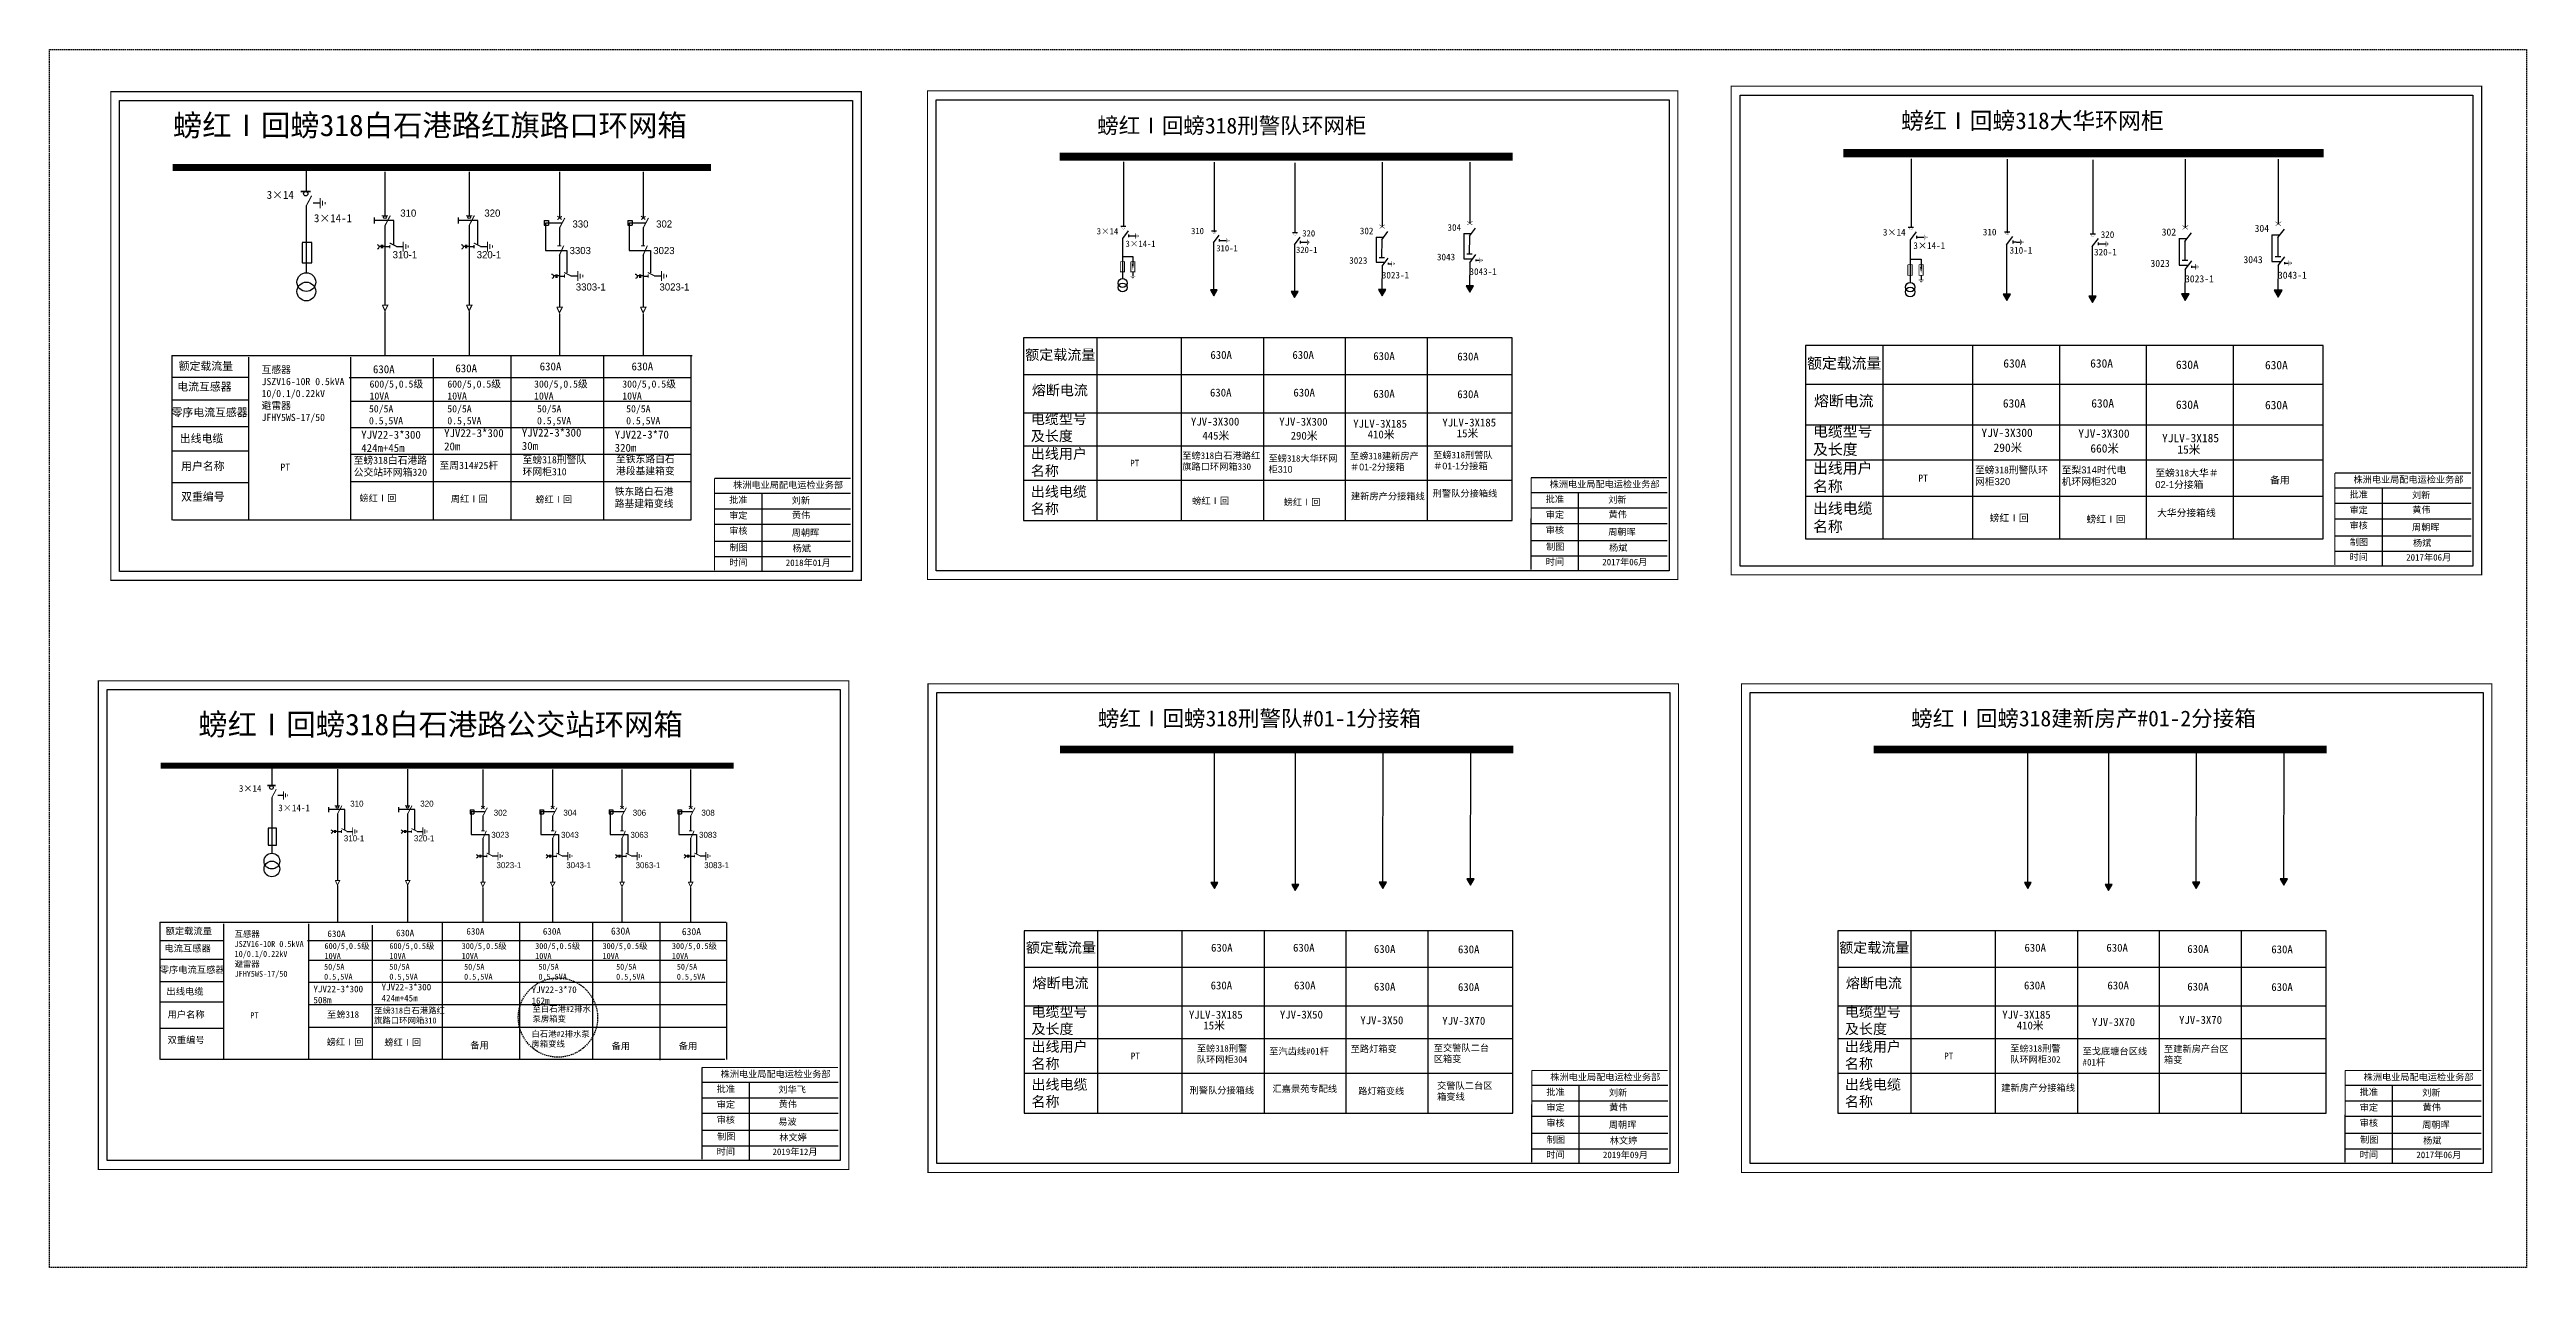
# Model space of a CAD drawing. Extents: x -1569 to -1155, y -1737 to -1533.
import ezdxf

# ---------------------------------------------------------------- set-up
doc = ezdxf.new("R2010")
doc.units = 0
doc.header["$LTSCALE"] = 0.774411
for name, pattern in [('ACAD_ISO02W100', [15, 12, -3]), ('CENTER', [50.8, 31.75, -6.35, 6.35, -6.35]), ('DASHED', [0.45, 0.3, -0.15])]:
    doc.linetypes.add(name, pattern=pattern)
doc.layers.get('0').update_dxf_attribs({"linetype": 'CONTINUOUS'})
doc.layers.add('2', color=7, linetype='CONTINUOUS')
doc.styles.add('_txtstyle_1.10_0_0', font='simsun.ttc', dxfattribs={"height": 1.102183})
doc.styles.add('hztxt_txtstyle_0.00_0_0', font='simkai.ttf')
doc.styles.add('hztxt_txtstyle_1.80_0_0', font='', dxfattribs={"height": 1.8, "bigfont": 'hztxt.shx'})
doc.styles.add('hztxt_txtstyle_2.70_0_0', font='simkai.ttf', dxfattribs={"height": 2.7})
doc.styles.get("Standard").update_dxf_attribs({"font": '', "height": 2.5})
doc.styles.add('STYLE1', font='txt.shx', dxfattribs={"height": 2.6})
doc.styles.add('字体', font='simkai_0.ttf', dxfattribs={"height": 2.5})
doc.styles.add('楷体_GB2312_txtstyle_1.09_0_0', font='simkai_0.ttf', dxfattribs={"height": 1.0944})
doc.styles.get('hztxt_txtstyle_1.80_0_0').set_extended_font_data('hztxt')
doc.styles.get('Standard').set_extended_font_data('SimSun')

msp = doc.modelspace()

# ---------------------------------------------------------------- texts
at = {"linetype": 'Continuous', "style": 'hztxt_txtstyle_2.70_0_0'}
for s, p in [('3×14', (-1532.9, -1557.93)), ('3×14-1', (-1525, -1561.83))]:
    msp.add_text(s, height=1.331, dxfattribs=at).set_placement(p)
at = {"style": 'hztxt_txtstyle_1.80_0_0'}
for s, p in [('310', (-1510.57, -1560.91)), ('320', (-1496.51, -1560.91)), ('330', (-1481.78, -1562.73)), ('302', (-1467.79, -1562.73)), ('310-1', (-1511.85, -1567.87)), ('320-1', (-1497.79, -1567.87)), ('3303', (-1482.26, -1567.17)), ('3023', (-1468.27, -1567.17)), ('3303-1', (-1481.22, -1573.26)), ('3023-1', (-1467.23, -1573.26))]:
    msp.add_text(s, height=1.198, dxfattribs=at).set_placement(p)
at = {"color": 0}
for s, height, p in [('3×14', 1.053, (-1394.12, -1563.87)), ('3×14-1', 1.053, (-1389.31, -1565.96)), ('310', 1.053, (-1378.35, -1563.83)), ('320', 1.053, (-1359.75, -1564.22)), ('302', 1.116, (-1350.14, -1563.85)), ('304', 1.116, (-1335.48, -1563.27)), ('3×14', 1.116, (-1262.68, -1564.08)), ('3×14-1', 1.116, (-1257.58, -1566.3)), ('310', 1.116, (-1245.97, -1564.04)), ('320', 1.116, (-1226.26, -1564.46)), ('302', 1.183, (-1216.07, -1564.07)), ('304', 1.183, (-1200.53, -1563.45)), ('310-1', 1.053, (-1374.13, -1566.71)), ('320-1', 1.053, (-1360.8, -1566.98)), ('3023', 1.116, (-1351.91, -1568.79)), ('3043', 1.116, (-1337.24, -1568.21)), ('3043-1', 1.116, (-1331.8, -1570.65)), ('310-1', 1.116, (-1241.5, -1567.09)), ('320-1', 1.116, (-1227.37, -1567.39)), ('3023', 1.183, (-1217.94, -1569.3)), ('3043', 1.183, (-1202.4, -1568.68)), ('3023-1', 1.116, (-1346.46, -1571.24)), ('3023-1', 1.183, (-1212.17, -1571.89)), ('3043-1', 1.183, (-1196.63, -1571.28))]:
    msp.add_text(s, height=height, dxfattribs=at).set_placement(p)
for s, height, p in [('630A', 1.321, (-1375.12, -1584.68)), ('630A', 1.321, (-1375.12, -1584.68)), ('630A', 1.321, (-1361.41, -1584.68)), ('630A', 1.321, (-1347.89, -1584.88)), ('630A', 1.321, (-1333.84, -1584.95)), ('630A', 1.4, (-1242.54, -1586.14)), ('630A', 1.4, (-1242.54, -1586.14)), ('630A', 1.4, (-1228.02, -1586.14)), ('630A', 1.4, (-1213.69, -1586.36)), ('630A', 1.4, (-1198.79, -1586.42)), ('630A', 1.321, (-1375.19, -1590.98)), ('630A', 1.321, (-1361.24, -1590.98)), ('630A', 1.321, (-1347.89, -1591.18)), ('630A', 1.321, (-1333.84, -1591.25)), ('630A', 1.4, (-1242.62, -1592.82)), ('630A', 1.4, (-1227.84, -1592.82)), ('630A', 1.4, (-1213.69, -1593.04)), ('630A', 1.4, (-1198.79, -1593.1)), ('YJV-3X300', 1.321, (-1378.37, -1595.83)), ('445米', 1.321, (-1376.46, -1598.17)), ('YJV-3X300', 1.321, (-1363.61, -1595.85)), ('290米', 1.321, (-1361.7, -1598.19)), ('YJLV-3X185', 1.321, (-1351.24, -1596.18)), ('410米', 1.321, (-1348.83, -1597.98)), ('YJLV-3X185', 1.321, (-1336.34, -1595.99)), ('15米', 1.321, (-1333.93, -1597.79)), ('YJV-3X300', 1.4, (-1246.2, -1597.74)), ('YJV-3X300', 1.4, (-1230.01, -1597.87)), ('YJLV-3X185', 1.4, (-1216, -1598.62)), ('290米', 1.4, (-1244.18, -1600.23)), ('660米', 1.4, (-1227.99, -1600.35)), ('15米', 1.4, (-1213.44, -1600.53)), ('630A', 1.321, (-1375.01, -1683.79)), ('630A', 1.321, (-1375.01, -1683.79)), ('630A', 1.321, (-1361.3, -1683.79)), ('630A', 1.321, (-1347.78, -1684)), ('630A', 1.321, (-1333.73, -1684.06)), ('630A', 1.321, (-1239.01, -1683.79)), ('630A', 1.321, (-1239.01, -1683.79)), ('630A', 1.321, (-1225.31, -1683.79)), ('630A', 1.321, (-1211.79, -1684)), ('630A', 1.321, (-1197.74, -1684.06)), ('630A', 1.321, (-1375.08, -1690.1)), ('630A', 1.321, (-1361.13, -1690.1)), ('630A', 1.321, (-1347.78, -1690.3)), ('630A', 1.321, (-1333.73, -1690.37)), ('630A', 1.321, (-1239.09, -1690.1)), ('630A', 1.321, (-1225.14, -1690.1)), ('630A', 1.321, (-1211.79, -1690.3)), ('630A', 1.321, (-1197.74, -1690.37)), ('YJLV-3X185', 1.321, (-1378.71, -1694.99)), ('YJV-3X50', 1.321, (-1363.5, -1694.97)), ('YJV-3X185', 1.321, (-1242.72, -1694.99)), ('15米', 1.321, (-1376.3, -1696.79)), ('YJV-3X50', 1.321, (-1350.05, -1695.92)), ('YJV-3X70', 1.321, (-1336.35, -1696.01)), ('410米', 1.321, (-1240.3, -1696.79)), ('YJV-3X70', 1.321, (-1227.71, -1696.22)), ('YJV-3X70', 1.321, (-1213.16, -1695.86))]:
    msp.add_text(s, height=height).set_placement(p)
at = {"color": 0, "linetype": 'Continuous', "style": 'hztxt_txtstyle_2.70_0_0'}
for s, p in [('3×14', (-1537.55, -1657.06)), ('3×14-1', (-1530.96, -1660.31))]:
    msp.add_text(s, height=1.109, dxfattribs=at).set_placement(p)
at = {"color": 0, "style": 'hztxt_txtstyle_1.80_0_0'}
for s, p in [('310', (-1518.94, -1659.54)), ('320', (-1507.23, -1659.54)), ('302', (-1494.95, -1661.06)), ('304', (-1483.3, -1661.06)), ('306', (-1471.7, -1661.06)), ('308', (-1460.22, -1661.06)), ('310-1', (-1520.01, -1665.34)), ('320-1', (-1508.29, -1665.34)), ('3023', (-1495.35, -1664.76)), ('3043', (-1483.69, -1664.76)), ('3063', (-1472.09, -1664.76)), ('3083', (-1460.62, -1664.76)), ('3023-1', (-1494.49, -1669.83)), ('3043-1', (-1482.83, -1669.83)), ('3063-1', (-1471.23, -1669.83)), ('3083-1', (-1459.76, -1669.83))]:
    msp.add_text(s, height=0.998, dxfattribs=at).set_placement(p)
at = {"color": 7, "linetype": 'Continuous', "attachment_point": 1}
for s, insert, char_height, width, style in [('{\\fSimSun|b0|i0|c134|p2;\\C0;螃红Ⅰ回螃318白石港路红旗路口环网箱}', (-1548.59, -1543.84), 3.6, 96.5041, '字体'), ('株洲电业局配电运检业务部', (-1454.92, -1605.21), 1.0944, 29.9201, '字体'), ('株洲电业局配电运检业务部', (-1318.4, -1605.09), 1.0944, 29.9201, '字体'), ('{\\fKaiTi_GB2312|b0|i0|c134|p49;批准}', (-1184.66, -1606.8), 1.0944, 8.5588, '字体'), ('株洲电业局配电运检业务部', (-1184, -1604.31), 1.0944, 29.9201, '字体'), ('{\\fSimSun|b0|i0|c134|p2;刘新}', (-1174.21, -1606.91), 1.0944, 8.5588, '字体'), ('{\\fKaiTi_GB2312|b0|i0|c134|p49;批准}', (-1455.58, -1607.7), 1.0944, 8.5588, '字体'), ('\\f\uffbfﾬￌﾣﾤ_GB2312|b0|i0|c134|p49;审定', (-1455.58, -1610.3), 1.0944, 8.5588, '字体'), ('{\\fSimSun|b0|i0|c134|p2;刘新}', (-1445.13, -1607.81), 1.0944, 8.5588, '字体'), ('黄伟', (-1445.08, -1610.25), 1.094, 8.5588, '字体'), ('{\\fKaiTi_GB2312|b0|i0|c134|p49;批准}', (-1319.06, -1607.58), 1.0944, 8.5588, '字体'), ('\\f\uffbfﾬￌﾣﾤ_GB2312|b0|i0|c134|p49;审定', (-1319.06, -1610.18), 1.0944, 8.5588, '字体'), ('{\\fSimSun|b0|i0|c134|p2;刘新}', (-1308.61, -1607.69), 1.0944, 8.5588, '字体'), ('黄伟', (-1308.56, -1610.13), 1.094, 8.5588, '字体'), ('\\f\uffbfﾬￌﾣﾤ_GB2312|b0|i0|c134|p49;审定', (-1184.66, -1609.4), 1.0944, 8.5588, '字体'), ('黄伟', (-1174.16, -1609.34), 1.094, 8.5588, '字体'), ('\\f\uffbfﾬￌﾣﾤ_GB2312|b0|i0|c134|p49;审核', (-1455.58, -1612.88), 1.0944, 8.5588, '字体'), ('周朝晖', (-1445.13, -1613.18), 1.094, 8.5588, '字体'), ('\\f\uffbfﾬￌﾣﾤ_GB2312|b0|i0|c134|p49;审核', (-1319.06, -1612.76), 1.0944, 8.5588, '字体'), ('周朝晖', (-1308.61, -1613.06), 1.094, 8.5588, '字体'), ('\\f\uffbfﾬￌﾣﾤ_GB2312|b0|i0|c134|p49;审核', (-1184.66, -1611.98), 1.0944, 8.5588, '字体'), ('\\f\uffbfﾬￌﾣﾤ_GB2312|b0|i0|c134|p49;制图', (-1184.6, -1614.76), 1.0944, 8.5588, '字体'), ('周朝晖', (-1174.21, -1612.28), 1.094, 8.5588, '字体'), ('{\\fSimSun|b0|i0|c134|p2;杨斌}', (-1174.05, -1614.91), 1.0944, 8.5588, '字体'), ('\\f\uffbfﾬￌﾣﾤ_GB2312|b0|i0|c134|p49;制图', (-1455.52, -1615.66), 1.0944, 8.5588, '字体'), ('\\f\uffbfﾬￌﾣﾤ_GB2312|b0|i0|c134|p49;时间', (-1455.58, -1618.17), 1.0944, 8.5588, '字体'), ('2018{\\fSimSun|b0|i0|c134|p2;年}01{\\fSimSun|b0|i0|c134|p2;月}', (-1446.12, -1618.22), 1.0944, 16.0081, '字体'), ('{\\fSimSun|b0|i0|c134|p2;杨斌}', (-1444.97, -1615.82), 1.0944, 8.5588, '字体'), ('\\f\uffbfﾬￌﾣﾤ_GB2312|b0|i0|c134|p49;制图', (-1319, -1615.54), 1.0944, 8.5588, '字体'), ('\\f\uffbfﾬￌﾣﾤ_GB2312|b0|i0|c134|p49;时间', (-1319.06, -1618.05), 1.0944, 8.5588, '字体'), ('2017{\\fSimSun|b0|i0|c134|p2;年}06{\\fSimSun|b0|i0|c134|p2;月}', (-1309.6, -1618.1), 1.0944, 16.0081, '字体'), ('{\\fSimSun|b0|i0|c134|p2;杨斌}', (-1308.45, -1615.7), 1.0944, 8.5588, '字体'), ('\\f\uffbfﾬￌﾣﾤ_GB2312|b0|i0|c134|p49;时间', (-1184.66, -1617.27), 1.0944, 8.5588, '字体'), ('2017{\\fSimSun|b0|i0|c134|p2;年}06{\\fSimSun|b0|i0|c134|p2;月}', (-1175.19, -1617.32), 1.0944, 16.0081, '字体'), ('{\\fSimSun|b0|i0|c134|p2;\\C0;螃红Ⅰ回螃318白石港路公交站环网箱}', (-1544.34, -1644), 3.6, 96.5041, '字体'), ('株洲电业局配电运检业务部', (-1318.29, -1704.21), 1.0944, 29.9201, '字体'), ('株洲电业局配电运检业务部', (-1182.3, -1704.21), 1.0944, 29.9201, '字体'), ('{\\fKaiTi_GB2312|b0|i0|c134|p49;批准}', (-1318.95, -1706.7), 1.0944, 8.5588, '字体'), ('\\f\uffbfﾬￌﾣﾤ_GB2312|b0|i0|c134|p49;审定', (-1318.95, -1709.3), 1.0944, 8.5588, '字体'), ('{\\fSimSun|b0|i0|c134|p2;刘新}', (-1308.5, -1706.81), 1.0944, 8.5588, '字体'), ('黄伟', (-1308.45, -1709.25), 1.094, 8.5588, '字体'), ('{\\fKaiTi_GB2312|b0|i0|c134|p49;批准}', (-1182.96, -1706.7), 1.0944, 8.5588, '字体'), ('\\f\uffbfﾬￌﾣﾤ_GB2312|b0|i0|c134|p49;审定', (-1182.96, -1709.3), 1.0944, 8.5588, '字体'), ('{\\fSimSun|b0|i0|c134|p2;刘新}', (-1172.51, -1706.81), 1.0944, 8.5588, '字体'), ('黄伟', (-1172.45, -1709.25), 1.094, 8.5588, '字体'), ('\\f\uffbfﾬￌﾣﾤ_GB2312|b0|i0|c134|p49;审核', (-1318.95, -1711.88), 1.0944, 8.5588, '字体'), ('\\f\uffbfﾬￌﾣﾤ_GB2312|b0|i0|c134|p49;制图', (-1318.89, -1714.66), 1.0944, 8.5588, '字体'), ('周朝晖', (-1308.5, -1712.18), 1.094, 8.5588, '字体'), ('\\f\uffbfﾬￌﾣﾤ_GB2312|b0|i0|c134|p49;制图', (-1182.9, -1714.66), 1.0944, 8.5588, '字体'), ('\\f\uffbfﾬￌﾣﾤ_GB2312|b0|i0|c134|p49;审核', (-1182.96, -1711.88), 1.0944, 8.5588, '字体'), ('周朝晖', (-1172.51, -1712.18), 1.094, 8.5588, '字体'), ('\\f\uffbfﾬￌﾣﾤ_GB2312|b0|i0|c134|p49;时间', (-1318.95, -1717.17), 1.0944, 8.5588, '字体'), ('2019{\\fSimSun|b0|i0|c134|p2;年}09{\\fSimSun|b0|i0|c134|p2;月}', (-1309.49, -1717.22), 1.0944, 16.0081, '楷体_GB2312_txtstyle_1.09_0_0'), ('{\\fSimSun|b0|i0|c134|p2;林文婷}', (-1308.34, -1714.82), 1.0944, 8.5588, '楷体_GB2312_txtstyle_1.09_0_0'), ('\\f\uffbfﾬￌﾣﾤ_GB2312|b0|i0|c134|p49;时间', (-1182.96, -1717.17), 1.0944, 8.5588, '字体'), ('2017{\\fSimSun|b0|i0|c134|p2;年}06{\\fSimSun|b0|i0|c134|p2;月}', (-1173.49, -1717.22), 1.0944, 16.0081, '字体'), ('{\\fSimSun|b0|i0|c134|p2;杨斌}', (-1172.35, -1714.82), 1.0944, 8.5588, '字体')]:
    msp.add_mtext(s, dxfattribs=dict(at, insert=insert, char_height=char_height, width=width, style=style))
at = {"linetype": 'DASHED', "attachment_point": 1}
for s, insert, char_height, width, style in [('{\\fSimSun|b0|i0|c134|p2;螃红Ⅰ回螃318刑警队环网柜}', (-1394.05, -1544.36), 2.6418, 62.5451, 'STYLE1'), ('{\\fSimSun|b0|i0|c134|p2;螃红Ⅰ回螃318大华环网柜}', (-1259.63, -1543.46), 2.8, 66.2906, 'STYLE1'), ('{\\f\uffbfﾬￌﾣﾤ_GB2312|b0|i0|c134|p49;额定载流量}', (-1406.07, -1583.13), 1.7172, 18.9791, 'STYLE1'), ('{\\f\uffbfﾬￌﾣﾤ_GB2312|b0|i0|c134|p49;额定载流量}', (-1275.36, -1584.5), 1.82, 20.1156, 'STYLE1'), ('{\\f\uffbfﾬￌﾣﾤ_GB2312|b0|i0|c134|p49;熔断电流}', (-1404.97, -1589.06), 1.7172, 18.9791, 'STYLE1'), ('{\\f\uffbfﾬￌﾣﾤ_GB2312|b0|i0|c134|p49;电缆型号及长度}', (-1405.14, -1593.86), 1.7172, 9.5759, 'STYLE1'), ('{\\f\uffbfﾬￌﾣﾤ_GB2312|b0|i0|c134|p49;熔断电流}', (-1274.19, -1590.79), 1.82, 20.1156, 'STYLE1'), ('{\\f\uffbfﾬￌﾣﾤ_GB2312|b0|i0|c134|p49;电缆型号及长度}', (-1274.36, -1595.87), 1.82, 10.1493, 'STYLE1'), ('{\\f\uffbfﾬￌﾣﾤ_GB2312|b0|i0|c134|p49;出线用户名称}', (-1405.14, -1599.68), 1.7172, 9.5759, 'STYLE1'), ('{\\fSimSun|b0|i0|c134|p2;PT}', (-1388.52, -1601.56), 1.1022, 11.6868, 'STYLE1'), ('{\\fSimSun|b0|i0|c134|p2;至螃318白石港路红旗路口环网箱330}', (-1379.83, -1600.3), 1.1022, 13.4157, 'STYLE1'), ('{\\fSimSun|b0|i0|c134|p2;至螃318大华环网柜\\f\uffbfﾬￌﾣﾤ_GB2312|b0|i0|c134|p49;310}', (-1365.4, -1600.77), 1.1022, 11.8546, 'STYLE1'), ('{\\fSimSun|b0|i0|c134|p2;至螃318建新房产＃\\f\uffbfﾬￌﾣﾤ_GB2312|b0|i0|c134|p49;01-2\\fSimSun|b0|i0|c134|p2;分接箱}', (-1351.78, -1600.37), 1.1022, 11.9098, 'STYLE1'), ('{\\fSimSun|b0|i0|c134|p2;至螃318刑警队＃\\f\uffbfﾬￌﾣﾤ_GB2312|b0|i0|c134|p49;01-1\\fSimSun|b0|i0|c134|p2;分接箱}', (-1337.88, -1600.21), 1.1022, 10.7075, 'STYLE1'), ('{\\f\uffbfﾬￌﾣﾤ_GB2312|b0|i0|c134|p49;出线用户名称}', (-1274.36, -1602.04), 1.82, 10.1493, 'STYLE1'), ('{\\fSimSun|b0|i0|c134|p2;至螃318刑警队环网柜\\f\uffbfﾬￌﾣﾤ_GB2312|b0|i0|c134|p49;320}', (-1247.28, -1602.67), 1.1682, 12.3867, 'STYLE1'), ('{\\fSimSun|b0|i0|c134|p2;至梨\\f\uffbfﾬￌﾣﾤ_GB2312|b0|i0|c134|p49;314\\fSimSun|b0|i0|c134|p2;时代电机环网柜\\f\uffbfﾬￌﾣﾤ_GB2312|b0|i0|c134|p49;320}', (-1232.79, -1602.67), 1.16819, 11.4471, 'STYLE1'), ('{\\f\uffbfﾬￌﾣﾤ_GB2312|b0|i0|c134|p49;出线电缆名称}', (-1405.14, -1606.02), 1.7172, 9.5759, 'STYLE1'), ('{\\fSimSun|b0|i0|c134|p2;刑警队分接箱线}', (-1337.96, -1606.63), 1.1022, 12.5043, 'STYLE1'), ('{\\fSimSun|b0|i0|c134|p2;PT}', (-1256.75, -1604.03), 1.1682, 12.3867, 'STYLE1'), ('{\\fSimSun|b0|i0|c134|p2;至螃318大华＃\\f\uffbfﾬￌﾣﾤ_GB2312|b0|i0|c134|p49;02-1\\fSimSun|b0|i0|c134|p2;分接箱}', (-1217.13, -1603.17), 1.1682, 12.503, 'STYLE1'), ('{\\f\uffbfﾬￌﾣﾤ_GB2312|b0|i0|c134|p49;备用}', (-1197.94, -1604.35), 1.1682, 12.3867, 'STYLE1'), ('{\\fSimSun|b0|i0|c134|p2;螃红Ⅰ回}', (-1517.4, -1607.41), 1.1022, 11.7473, 'STYLE1'), ('{\\fSimSun|b0|i0|c134|p2;周红Ⅰ回}', (-1502.12, -1607.54), 1.1022, 11.7473, 'STYLE1'), ('{\\fSimSun|b0|i0|c134|p2;螃红Ⅰ回}', (-1488, -1607.62), 1.1022, 11.7473, 'STYLE1'), ('{\\fSimSun|b0|i0|c134|p2;螃红Ⅰ回}', (-1378.17, -1607.87), 1.1022, 11.7473, 'STYLE1'), ('{\\fSimSun|b0|i0|c134|p2;螃红Ⅰ回}', (-1362.88, -1608.08), 1.1022, 11.7473, 'STYLE1'), ('{\\fSimSun|b0|i0|c134|p2;建新房产分接箱线}', (-1351.62, -1607.1), 1.1022, 12.3111, 'STYLE1'), ('{\\f\uffbfﾬￌﾣﾤ_GB2312|b0|i0|c134|p49;出线电缆名称}', (-1274.36, -1608.76), 1.82, 10.1493, 'STYLE1'), ('{\\fSimSun|b0|i0|c134|p2;螃红Ⅰ回}', (-1244.84, -1610.69), 1.1682, 12.4508, 'STYLE1'), ('{\\fSimSun|b0|i0|c134|p2;螃红Ⅰ回}', (-1228.64, -1610.91), 1.1682, 12.4508, 'STYLE1'), ('{\\fSimSun|b0|i0|c134|p2;大华分接箱线}', (-1216.84, -1609.84), 1.1682, 12.503, 'STYLE1'), ('{\\fSimSun|b0|i0|c134|p2;螃红Ⅰ回螃318刑警队#01-1分接箱}', (-1393.94, -1643.48), 2.6418, 62.5451, 'STYLE1'), ('{\\fSimSun|b0|i0|c134|p2;螃红Ⅰ回螃318建新房产#01-2分接箱}', (-1257.95, -1643.48), 2.6418, 62.5451, 'STYLE1'), ('{\\f\uffbfﾬￌﾣﾤ_GB2312|b0|i0|c134|p49;额定载流量}', (-1405.97, -1682.25), 1.7172, 18.9791, 'STYLE1'), ('{\\f\uffbfﾬￌﾣﾤ_GB2312|b0|i0|c134|p49;额定载流量}', (-1269.97, -1682.25), 1.7172, 18.9791, 'STYLE1'), ('{\\f\uffbfﾬￌﾣﾤ_GB2312|b0|i0|c134|p49;熔断电流}', (-1404.86, -1688.18), 1.7172, 18.9791, 'STYLE1'), ('{\\f\uffbfﾬￌﾣﾤ_GB2312|b0|i0|c134|p49;熔断电流}', (-1268.87, -1688.18), 1.7172, 18.9791, 'STYLE1'), ('{\\f\uffbfﾬￌﾣﾤ_GB2312|b0|i0|c134|p49;电缆型号及长度}', (-1405.03, -1692.98), 1.7172, 9.5759, 'STYLE1'), ('{\\f\uffbfﾬￌﾣﾤ_GB2312|b0|i0|c134|p49;电缆型号及长度}', (-1269.03, -1692.98), 1.7172, 9.5759, 'STYLE1'), ('{\\fSimSun|b0|i0|c134|p2;螃红Ⅰ回}', (-1522.89, -1698.35), 1.1022, 11.7473, 'STYLE1'), ('{\\fSimSun|b0|i0|c134|p2;螃红Ⅰ回}', (-1513.24, -1698.4), 1.1022, 11.7473, 'STYLE1'), ('{\\f\uffbfﾬￌﾣﾤ_GB2312|b0|i0|c134|p49;出线用户名称}', (-1405.03, -1698.8), 1.7172, 9.5759, 'STYLE1'), ('{\\fSimSun|b0|i0|c134|p2;PT}', (-1388.42, -1700.68), 1.1022, 11.6868, 'STYLE1'), ('{\\fSimSun|b0|i0|c134|p2;至螃318刑警队环网柜304}', (-1377.38, -1699.42), 1.1022, 9.8555, 'STYLE1'), ('{\\fSimSun|b0|i0|c134|p2;至汽齿线#01杆}', (-1365.29, -1699.89), 1.1022, 11.8546, 'STYLE1'), ('{\\fSimSun|b0|i0|c134|p2;至路灯箱变}', (-1351.67, -1699.49), 1.1022, 11.9098, 'STYLE1'), ('{\\fSimSun|b0|i0|c134|p2;至交警队二台区箱变}', (-1337.78, -1699.33), 1.1022, 10.7075, 'STYLE1'), ('{\\f\uffbfﾬￌﾣﾤ_GB2312|b0|i0|c134|p49;出线用户名称}', (-1269.03, -1698.8), 1.7172, 9.5759, 'STYLE1'), ('{\\fSimSun|b0|i0|c134|p2;PT}', (-1252.42, -1700.68), 1.1022, 11.6868, 'STYLE1'), ('{\\fSimSun|b0|i0|c134|p2;至螃318刑警队环网柜302}', (-1241.39, -1699.42), 1.1022, 9.8555, 'STYLE1'), ('{\\fSimSun|b0|i0|c134|p2;至戈底塘台区线#01杆}', (-1229.3, -1699.89), 1.1022, 11.8546, 'STYLE1'), ('{\\fSimSun|b0|i0|c134|p2;至建新房产台区箱变}', (-1215.68, -1699.49), 1.1022, 11.9098, 'STYLE1'), ('{\\f\uffbfﾬￌﾣﾤ_GB2312|b0|i0|c134|p49;出线电缆名称}', (-1405.03, -1705.14), 1.7172, 9.5759, 'STYLE1'), ('{\\fSimSun|b0|i0|c134|p2;汇嘉景苑专配线}', (-1364.74, -1706.16), 1.1022, 11.8546, '_txtstyle_1.10_0_0'), ('{\\fSimSun|b0|i0|c134|p2;交警队二台区箱变线}', (-1337.22, -1705.64), 1.1022, 10.7075, '_txtstyle_1.10_0_0'), ('{\\f\uffbfﾬￌﾣﾤ_GB2312|b0|i0|c134|p49;出线电缆名称}', (-1269.03, -1705.14), 1.7172, 9.5759, 'STYLE1'), ('{\\fSimSun|b0|i0|c134|p2;建新房产分接箱线}', (-1242.9, -1706), 1.1022, 12.3111, 'STYLE1'), ('{\\fSimSun|b0|i0|c134|p2;刑警队分接箱线}', (-1378.61, -1706.42), 1.1022, 12.5043, 'STYLE1'), ('{\\fSimSun|b0|i0|c134|p2;路灯箱变线}', (-1350.42, -1706.54), 1.1022, 11.9098, '_txtstyle_1.10_0_0')]:
    msp.add_mtext(s, dxfattribs=dict(at, insert=insert, char_height=char_height, width=width, style=style))
at = {"linetype": 'Continuous', "attachment_point": 1}
for s, insert, char_height, width, style in [('{\\fSimSun|b0|i0|c134|p2;额定载流量}', (-1547.62, -1585.21), 1.3313, 21.4623, 'hztxt_txtstyle_2.70_0_0'), ('\\A1;{\\fSimSun|b0|i0|c134|p2;互感器\\PJSZV16-10R 0.5kVA\\P10/0.1/0.22kV\\P避雷器\\PJFHY5WS-17/50}', (-1533.76, -1585.88), 1.1982, 22.0935, 'hztxt_txtstyle_2.70_0_0'), ('{\\fSimSun|b0|i0|c134|p2;630A}', (-1515.14, -1585.75), 1.3313, 21.4623, 'hztxt_txtstyle_2.70_0_0'), ('{\\fSimSun|b0|i0|c134|p2;630A}', (-1501.36, -1585.6), 1.3313, 21.4623, 'hztxt_txtstyle_2.70_0_0'), ('{\\fSimSun|b0|i0|c134|p2;630A}', (-1487.26, -1585.28), 1.3313, 21.4623, 'hztxt_txtstyle_2.70_0_0'), ('{\\fSimSun|b0|i0|c134|p2;630A}', (-1471.91, -1585.28), 1.3313, 21.4623, 'hztxt_txtstyle_2.70_0_0'), ('{\\fSimSun|b0|i0|c134|p2;电流互感器}', (-1547.86, -1588.67), 1.3313, 21.4623, 'hztxt_txtstyle_2.70_0_0'), ('\\A1;{\\fSimSun|b0|i0|c134|p2;600/5,0.5级\\P10VA}', (-1515.71, -1588.29), 1.1982, 22.0935, 'hztxt_txtstyle_2.70_0_0'), ('\\A1;{\\fSimSun|b0|i0|c134|p2;600/5,0.5级\\P10VA}', (-1502.7, -1588.29), 1.1982, 22.0935, 'hztxt_txtstyle_2.70_0_0'), ('\\A1;{\\fSimSun|b0|i0|c134|p2;300/5,0.5级\\P10VA}', (-1488.2, -1588.29), 1.1982, 22.0935, 'hztxt_txtstyle_2.70_0_0'), ('\\A1;{\\fSimSun|b0|i0|c134|p2;300/5,0.5级\\P10VA}', (-1473.45, -1588.29), 1.1982, 22.0935, 'hztxt_txtstyle_2.70_0_0'), ('{\\fSimSun|b0|i0|c134|p2;零序电流互感器}', (-1548.8, -1592.96), 1.3313, 21.4623, 'hztxt_txtstyle_2.70_0_0'), ('{\\fSimSun|b0|i0|c134|p2;50/5A\\P0.5,5VA}', (-1515.81, -1592.43), 1.1982, 21.4623, 'hztxt_txtstyle_2.70_0_0'), ('{\\fSimSun|b0|i0|c134|p2;50/5A\\P0.5,5VA}', (-1502.71, -1592.43), 1.1982, 21.4623, 'hztxt_txtstyle_2.70_0_0'), ('{\\fSimSun|b0|i0|c134|p2;50/5A\\P0.5,5VA}', (-1487.71, -1592.43), 1.1982, 21.4623, 'hztxt_txtstyle_2.70_0_0'), ('{\\fSimSun|b0|i0|c134|p2;50/5A\\P0.5,5VA}', (-1472.8, -1592.43), 1.1982, 21.4623, 'hztxt_txtstyle_2.70_0_0'), ('{\\fSimSun|b0|i0|c134|p2;出线电缆}', (-1547.44, -1597.33), 1.3313, 21.4623, 'hztxt_txtstyle_2.70_0_0'), ('{\\fSimSun|b0|i0|c134|p2;YJV22-3*300 424m+45m}', (-1517.1, -1596.7), 1.3313, 10.3884, 'hztxt_txtstyle_2.70_0_0'), ('{\\fSimSun|b0|i0|c134|p2;YJV22-3*300 20m}', (-1503.24, -1596.43), 1.3313, 10.3884, 'hztxt_txtstyle_2.70_0_0'), ('{\\fSimSun|b0|i0|c134|p2;YJV22-3*300 30m}', (-1490.25, -1596.35), 1.3313, 10.3884, 'hztxt_txtstyle_2.70_0_0'), ('{\\fSimSun|b0|i0|c134|p2;YJV22-3*70 320m}', (-1474.72, -1596.67), 1.3313, 10.3884, 'hztxt_txtstyle_2.70_0_0'), ('{\\fSimSun|b0|i0|c134|p2;用户名称}', (-1547.21, -1601.95), 1.3313, 21.4623, 'hztxt_txtstyle_2.70_0_0'), ('{\\fSimSun|b0|i0|c134|p2;PT}', (-1530.62, -1602.19), 1.2029, 9.3583, 'hztxt_txtstyle_0.00_0_0'), ('{\\fSimSun|b0|i0|c134|p2;至螃318白石港路公交站环网箱320}', (-1518.36, -1601.03), 1.2, 13.8572, 'hztxt_txtstyle_2.70_0_0'), ('{\\fSimSun|b0|i0|c134|p2;至周314#25杆}', (-1504.01, -1601.89), 1.2, 15.8597, 'hztxt_txtstyle_2.70_0_0'), ('{\\fSimSun|b0|i0|c134|p2;至螃318刑警队环网柜310}', (-1490.12, -1600.95), 1.2, 10.9103, 'hztxt_txtstyle_2.70_0_0'), ('{\\fSimSun|b0|i0|c134|p2;至铁东路白石港段基建箱变}', (-1474.51, -1600.81), 1.2, 10.9103, 'hztxt_txtstyle_2.70_0_0'), ('{\\fSimSun|b0|i0|c134|p2;铁东路白石港路基建箱变线}', (-1474.72, -1606.26), 1.2, 10.9103, 'hztxt_txtstyle_2.70_0_0'), ('{\\fSimSun|b0|i0|c134|p2;双重编号}', (-1547.21, -1607.06), 1.3313, 21.4623, 'hztxt_txtstyle_2.70_0_0')]:
    msp.add_mtext(s, dxfattribs=dict(at, insert=insert, char_height=char_height, width=width, style=style))
at = {"color": 0, "linetype": 'Continuous', "attachment_point": 1}
for s, insert, char_height, width, style in [('{\\fSimSun|b0|i0|c134|p2;额定载流量}', (-1549.82, -1679.79), 1.1094, 17.8852, 'hztxt_txtstyle_2.70_0_0'), ('\\A1;{\\fSimSun|b0|i0|c134|p2;互感器\\PJSZV16-10R 0.5kVA\\P10/0.1/0.22kV\\P避雷器\\PJFHY5WS-17/50}', (-1538.27, -1680.34), 0.9985, 18.4113, 'hztxt_txtstyle_2.70_0_0'), ('{\\fSimSun|b0|i0|c134|p2;630A}', (-1522.75, -1680.24), 1.1094, 17.8852, 'hztxt_txtstyle_2.70_0_0'), ('{\\fSimSun|b0|i0|c134|p2;630A}', (-1511.27, -1680.11), 1.1094, 17.8852, 'hztxt_txtstyle_2.70_0_0'), ('{\\fSimSun|b0|i0|c134|p2;630A}', (-1499.52, -1679.85), 1.1094, 17.8852, 'hztxt_txtstyle_2.70_0_0'), ('{\\fSimSun|b0|i0|c134|p2;630A}', (-1486.73, -1679.85), 1.1094, 17.8852, 'hztxt_txtstyle_2.70_0_0'), ('{\\fSimSun|b0|i0|c134|p2;630A}', (-1475.35, -1679.76), 1.1757, 9.454, 'hztxt_txtstyle_0.00_0_0'), ('{\\fSimSun|b0|i0|c134|p2;630A}', (-1463.49, -1679.85), 1.1757, 9.454, 'hztxt_txtstyle_0.00_0_0'), ('{\\fSimSun|b0|i0|c134|p2;电流互感器}', (-1550.01, -1682.67), 1.1094, 17.8852, 'hztxt_txtstyle_2.70_0_0'), ('\\A1;{\\fSimSun|b0|i0|c134|p2;600/5,0.5级\\P10VA}', (-1523.23, -1682.35), 0.9985, 18.4113, 'hztxt_txtstyle_2.70_0_0'), ('\\A1;{\\fSimSun|b0|i0|c134|p2;600/5,0.5级\\P10VA}', (-1512.38, -1682.35), 0.9985, 18.4113, 'hztxt_txtstyle_2.70_0_0'), ('\\A1;{\\fSimSun|b0|i0|c134|p2;300/5,0.5级\\P10VA}', (-1500.3, -1682.35), 0.9985, 18.4113, 'hztxt_txtstyle_2.70_0_0'), ('\\A1;{\\fSimSun|b0|i0|c134|p2;300/5,0.5级\\P10VA}', (-1488.01, -1682.35), 0.9985, 18.4113, 'hztxt_txtstyle_2.70_0_0'), ('\\A1;{\\fSimSun|b0|i0|c134|p2;300/5,0.5级\\P10VA}', (-1476.75, -1682.35), 0.9985, 18.4113, 'hztxt_txtstyle_2.70_0_0'), ('\\A1;{\\fSimSun|b0|i0|c134|p2;300/5,0.5级\\P10VA}', (-1465.15, -1682.35), 0.9985, 18.4113, 'hztxt_txtstyle_2.70_0_0'), ('{\\fSimSun|b0|i0|c134|p2;零序电流互感器}', (-1550.8, -1686.25), 1.1094, 17.8852, 'hztxt_txtstyle_2.70_0_0'), ('{\\fSimSun|b0|i0|c134|p2;YJV22-3*300 508m}', (-1525.09, -1689.48), 1.1094, 8.2927, 'hztxt_txtstyle_2.70_0_0'), ('{\\fSimSun|b0|i0|c134|p2;50/5A\\P0.5,5VA}', (-1523.31, -1685.81), 0.9985, 17.8852, 'hztxt_txtstyle_2.70_0_0'), ('{\\fSimSun|b0|i0|c134|p2;YJV22-3*300 424m+45m}', (-1513.7, -1689.16), 1.1094, 8.2927, 'hztxt_txtstyle_2.70_0_0'), ('{\\fSimSun|b0|i0|c134|p2;50/5A\\P0.5,5VA}', (-1512.4, -1685.81), 0.9985, 17.8852, 'hztxt_txtstyle_2.70_0_0'), ('{\\fSimSun|b0|i0|c134|p2;50/5A\\P0.5,5VA}', (-1499.9, -1685.81), 0.9985, 17.8852, 'hztxt_txtstyle_2.70_0_0'), ('{\\fSimSun|b0|i0|c134|p2;YJV22-3*70 162m}', (-1488.62, -1689.59), 1.1094, 8.2927, 'hztxt_txtstyle_2.70_0_0'), ('{\\fSimSun|b0|i0|c134|p2;50/5A\\P0.5,5VA}', (-1487.47, -1685.81), 0.9985, 17.8852, 'hztxt_txtstyle_2.70_0_0'), ('{\\fSimSun|b0|i0|c134|p2;50/5A\\P0.5,5VA}', (-1474.48, -1685.81), 0.9985, 17.8852, 'hztxt_txtstyle_2.70_0_0'), ('{\\fSimSun|b0|i0|c134|p2;50/5A\\P0.5,5VA}', (-1464.33, -1685.81), 0.9985, 17.8852, 'hztxt_txtstyle_2.70_0_0'), ('{\\fSimSun|b0|i0|c134|p2;出线电缆}', (-1549.67, -1689.89), 1.1094, 17.8852, 'hztxt_txtstyle_2.70_0_0'), ('{\\fSimSun|b0|i0|c134|p2;用户名称}', (-1549.48, -1693.74), 1.1094, 17.8852, 'hztxt_txtstyle_2.70_0_0'), ('{\\fSimSun|b0|i0|c134|p2;至螃318}', (-1522.83, -1693.74), 1.1094, 9.6036, 'hztxt_txtstyle_2.70_0_0'), ('{\\fSimSun|b0|i0|c134|p2;至螃318白石港路红旗路口环网箱310}', (-1514.96, -1693.13), 1, 12.1613, 'hztxt_txtstyle_2.70_0_0'), ('{\\fSimSun|b0|i0|c134|p2;至白石港#2排水泵房箱变}', (-1488.47, -1692.86), 1, 9.8132, 'hztxt_txtstyle_2.70_0_0'), ('{\\fSimSun|b0|i0|c134|p2;双重编号}', (-1549.48, -1698), 1.1094, 17.8852, 'hztxt_txtstyle_2.70_0_0'), ('{\\fSimSun|b0|i0|c134|p2;PT}', (-1535.65, -1693.94), 1.0024, 7.7986, 'hztxt_txtstyle_0.00_0_0'), ('{\\fSimSun|b0|i0|c134|p2;白石港#2排水泵房箱变线}', (-1488.65, -1697.04), 1, 9.8132, 'hztxt_txtstyle_2.70_0_0'), ('{\\fSimSun|b0|i0|c134|p2;备用}', (-1498.87, -1698.89), 1.1094, 17.8852, 'hztxt_txtstyle_2.70_0_0'), ('{\\fSimSun|b0|i0|c134|p2;备用}', (-1475.25, -1699.02), 1.1094, 17.8852, 'hztxt_txtstyle_2.70_0_0'), ('{\\fSimSun|b0|i0|c134|p2;备用}', (-1464.02, -1699.02), 1.1094, 17.8852, 'hztxt_txtstyle_2.70_0_0'), ('{\\fKaiTi_GB2312|b0|i0|c134|p49;批准}', (-1457.67, -1706.19), 1.0944, 8.5588, '字体'), ('株洲电业局配电运检业务部', (-1457.01, -1703.7), 1.0944, 29.9201, '字体'), ('刘华飞', (-1447.36, -1706.29), 1.094, 8.5588, '字体'), ('\\f\uffbfﾬￌﾣﾤ_GB2312|b0|i0|c134|p49;审定', (-1457.67, -1708.79), 1.0944, 8.5588, '字体'), ('黄伟', (-1447.3, -1708.72), 1.094, 8.5588, '字体'), ('\\f\uffbfﾬￌﾣﾤ_GB2312|b0|i0|c134|p49;审核', (-1457.67, -1711.37), 1.0944, 8.5588, '字体'), ('\\f\uffbfﾬￌﾣﾤ_GB2312|b0|i0|c134|p49;制图', (-1457.61, -1714.15), 1.0944, 8.5588, '字体'), ('易波', (-1447.36, -1711.66), 1.094, 8.5588, '字体'), ('{\\fSimSun|b0|i0|c134|p2;林文婷}', (-1447.2, -1714.29), 1.0944, 8.5588, '字体'), ('\\f\uffbfﾬￌﾣﾤ_GB2312|b0|i0|c134|p49;时间', (-1457.67, -1716.66), 1.0944, 8.5588, '字体'), ('2019{\\fSimSun|b0|i0|c134|p2;年}12{\\fSimSun|b0|i0|c134|p2;月}', (-1448.34, -1716.7), 1.0944, 16.0081, '字体')]:
    msp.add_mtext(s, dxfattribs=dict(at, insert=insert, char_height=char_height, width=width, style=style))

# ---------------------------------------------------------------- blocks, each defined once
blk = doc.blocks.new('JD')
for points in [[(-2, 0.2), (-2, -0.2), (2, 0.2), (2, -0.2)], [(1, -1.2), (1, -0.8), (-1, -1.2), (-1, -0.8)], [(-0.5, -1.8), (-0.5, -2.2), (0.5, -1.8), (0.5, -2.2)]]:
    blk.add_trace(points)

# ---------------------------------------------------------------- hatches: boundary and pattern name
for color, points in [(0, [(-1374.56, -1574.12), (-1373.98, -1573.12), (-1375.13, -1573.12)]), (0, [(-1361.04, -1574.43), (-1360.46, -1573.43), (-1361.62, -1573.43)]), (7, [(-1346.42, -1574.12), (-1345.81, -1573.06), (-1347.03, -1573.06)]), (7, [(-1331.75, -1573.54), (-1331.14, -1572.48), (-1332.37, -1572.48)]), (7, [(-1196.59, -1574.34), (-1195.93, -1573.21), (-1197.24, -1573.21)]), (0, [(-1241.95, -1574.95), (-1241.34, -1573.88), (-1242.56, -1573.88)]), (0, [(-1227.62, -1575.28), (-1227.01, -1574.21), (-1228.24, -1574.21)]), (7, [(-1212.13, -1574.95), (-1211.48, -1573.83), (-1212.78, -1573.83)]), (0, [(-1374.45, -1673.24), (-1373.87, -1672.23), (-1375.03, -1672.23)]), (0, [(-1360.93, -1673.55), (-1360.35, -1672.54), (-1361.51, -1672.54)]), (7, [(-1346.31, -1673.24), (-1345.7, -1672.18), (-1346.93, -1672.18)]), (7, [(-1331.65, -1672.66), (-1331.03, -1671.6), (-1332.26, -1671.6)]), (0, [(-1238.45, -1673.24), (-1237.87, -1672.23), (-1239.03, -1672.23)]), (0, [(-1224.94, -1673.55), (-1224.36, -1672.54), (-1225.52, -1672.54)]), (7, [(-1210.32, -1673.24), (-1209.7, -1672.18), (-1210.93, -1672.18)]), (7, [(-1195.65, -1672.66), (-1195.04, -1671.6), (-1196.27, -1671.6)])]:
    msp.add_hatch(color=color).paths.add_polyline_path(points)

# ---------------------------------------------------------------- linework, layer by layer
for p, q in [((-1526.31, -1552.68), (-1526.31, -1556.62)), ((-1389.66, -1551.76), (-1389.66, -1562.52)), ((-1374.51, -1551.79), (-1374.51, -1563.5)), ((-1361.02, -1551.92), (-1361.02, -1563.62)), ((-1346.41, -1551.8), (-1346.41, -1562.58)), ((-1331.75, -1551.8), (-1331.75, -1562)), ((-1257.96, -1551.25), (-1257.96, -1562.65)), ((-1241.9, -1551.29), (-1241.9, -1563.69)), ((-1227.6, -1551.42), (-1227.6, -1563.82)), ((-1212.12, -1551.29), (-1212.12, -1562.72)), ((-1196.58, -1551.29), (-1196.58, -1562.1)), ((-1513.13, -1553.4), (-1513.13, -1560.73)), ((-1499.07, -1553.4), (-1499.07, -1560.73)), ((-1483.96, -1553.44), (-1483.96, -1561.14)), ((-1469.97, -1553.44), (-1469.97, -1561.14)), ((-1526.29, -1559.06), (-1526.29, -1570.26)), ((-1525.11, -1558.62), (-1523.98, -1558.62)), ((-1513.13, -1562.37), (-1513.13, -1575.69)), ((-1499.07, -1562.37), (-1499.07, -1575.69)), ((-1486.52, -1561.56), (-1485.8, -1561.56)), ((-1486.52, -1561.56), (-1486.52, -1562.35)), ((-1486.52, -1562.35), (-1485.8, -1562.35)), ((-1485.8, -1561.56), (-1485.8, -1562.35)), ((-1483.96, -1562.77), (-1483.96, -1565.74)), ((-1472.53, -1561.56), (-1471.81, -1561.56)), ((-1472.53, -1561.56), (-1472.53, -1562.35)), ((-1472.53, -1562.35), (-1471.81, -1562.35)), ((-1471.81, -1561.56), (-1471.81, -1562.35)), ((-1469.97, -1562.77), (-1469.97, -1565.74)), ((-1347.42, -1564.31), (-1346.13, -1564.31)), ((-1347.41, -1564.32), (-1347.41, -1568.53)), ((-1346.46, -1564.77), (-1346.5, -1567.69)), ((-1332.75, -1563.73), (-1331.46, -1563.73)), ((-1332.74, -1563.74), (-1332.74, -1567.95)), ((-1331.8, -1564.19), (-1331.83, -1567.1)), ((-1213.19, -1564.56), (-1211.82, -1564.56)), ((-1213.17, -1564.56), (-1213.17, -1569.03)), ((-1212.17, -1565.04), (-1212.21, -1568.13)), ((-1197.64, -1563.94), (-1196.28, -1563.94)), ((-1197.63, -1563.95), (-1197.63, -1568.41)), ((-1196.63, -1564.42), (-1196.67, -1567.51)), ((-1513.13, -1565.91), (-1512.3, -1565.91)), ((-1511.22, -1565.88), (-1510.09, -1565.88)), ((-1499.07, -1565.91), (-1498.24, -1565.91)), ((-1497.16, -1565.88), (-1496.03, -1565.88)), ((-1483.96, -1567.23), (-1483.96, -1576)), ((-1469.97, -1567.23), (-1469.97, -1576)), ((-1347.41, -1568.53), (-1345.95, -1568.53)), ((-1346.9, -1567.72), (-1346.01, -1567.72)), ((-1345.42, -1568.77), (-1344.8, -1568.77)), ((-1332.74, -1567.95), (-1331.28, -1567.94)), ((-1332.23, -1567.13), (-1331.34, -1567.13)), ((-1330.75, -1568.19), (-1330.13, -1568.19)), ((-1213.17, -1569.03), (-1211.63, -1569.02)), ((-1212.63, -1568.16), (-1211.69, -1568.16)), ((-1211.07, -1569.28), (-1210.41, -1569.28)), ((-1197.63, -1568.41), (-1196.08, -1568.4)), ((-1197.09, -1567.55), (-1196.15, -1567.55)), ((-1195.52, -1568.66), (-1194.87, -1568.66)), ((-1483.96, -1570.83), (-1483.13, -1570.83)), ((-1482.05, -1570.81), (-1480.92, -1570.81)), ((-1469.97, -1570.83), (-1469.14, -1570.83)), ((-1468.06, -1570.81), (-1466.93, -1570.81)), ((-1535.84, -1587.81), (-1548.69, -1587.81)), ((-1535.89, -1591.59), (-1548.73, -1591.59)), ((-1535.89, -1596.05), (-1548.73, -1596.05)), ((-1535.94, -1600.12), (-1548.78, -1600.12)), ((-1535.89, -1605.41), (-1548.74, -1605.41))]:
    msp.add_line(p, q)
at = {"linetype": 'ACAD_ISO02W100'}
for p, q in [((-1483.6, -1561.97), (-1486.29, -1561.97)), ((-1486.29, -1561.97), (-1486.29, -1566.54)), ((-1469.61, -1561.97), (-1472.3, -1561.97)), ((-1472.3, -1561.97), (-1472.3, -1566.54)), ((-1486.29, -1566.54), (-1482.75, -1566.54)), ((-1482.75, -1566.54), (-1482.75, -1570.32)), ((-1472.3, -1566.54), (-1468.76, -1566.54)), ((-1468.76, -1566.54), (-1468.76, -1570.32))]:
    msp.add_line(p, q, dxfattribs=at)
at = {"color": 0}
for p, q in [((-1390.1, -1562.52), (-1389.26, -1562.52)), ((-1389.82, -1564.54), (-1389.82, -1571.28)), ((-1388.82, -1563.9), (-1388.82, -1564.33)), ((-1388.81, -1564.12), (-1388.26, -1564.12)), ((-1388.2, -1564.13), (-1387.62, -1564.13)), ((-1374.92, -1563.27), (-1374.08, -1563.27)), ((-1374.59, -1565.29), (-1374.59, -1573.29)), ((-1373.65, -1564.65), (-1373.65, -1565.08)), ((-1373.64, -1564.87), (-1373.08, -1564.87)), ((-1373.02, -1564.88), (-1372.44, -1564.88)), ((-1361.41, -1563.58), (-1360.57, -1563.58)), ((-1360.13, -1564.96), (-1360.13, -1565.39)), ((-1360.12, -1565.18), (-1359.56, -1565.18)), ((-1359.51, -1565.18), (-1358.93, -1565.18)), ((-1258.43, -1562.65), (-1257.54, -1562.65)), ((-1258.13, -1564.79), (-1258.13, -1571.94)), ((-1257.07, -1564.11), (-1257.07, -1564.57)), ((-1257.06, -1564.35), (-1256.47, -1564.35)), ((-1256.41, -1564.36), (-1255.79, -1564.36)), ((-1242.34, -1563.45), (-1241.45, -1563.45)), ((-1240.98, -1564.91), (-1240.98, -1565.37)), ((-1240.97, -1565.14), (-1240.38, -1565.14)), ((-1240.33, -1565.16), (-1239.7, -1565.16)), ((-1228.01, -1563.77), (-1227.12, -1563.77)), ((-1226.66, -1565.24), (-1226.66, -1565.7)), ((-1389.83, -1567.57), (-1388.09, -1567.57)), ((-1388.09, -1567.57), (-1388.09, -1568.84)), ((-1361.08, -1565.61), (-1361.08, -1573.6)), ((-1346.42, -1569.18), (-1346.46, -1573.25)), ((-1331.75, -1568.6), (-1331.8, -1572.67)), ((-1258.14, -1568), (-1256.29, -1568)), ((-1256.29, -1568), (-1256.29, -1569.35)), ((-1241.99, -1565.6), (-1241.99, -1574.07)), ((-1227.67, -1565.92), (-1227.67, -1574.4)), ((-1226.65, -1565.47), (-1226.06, -1565.47)), ((-1226.01, -1565.47), (-1225.38, -1565.47)), ((-1196.59, -1569.1), (-1196.63, -1573.41)), ((-1388.09, -1570.17), (-1388.09, -1570.83)), ((-1256.29, -1570.77), (-1256.29, -1571.46)), ((-1212.13, -1569.72), (-1212.17, -1574.02)), ((-1374.48, -1649.76), (-1374.48, -1672.41)), ((-1360.97, -1649.95), (-1360.97, -1672.72)), ((-1346.31, -1649.86), (-1346.35, -1672.37)), ((-1331.65, -1650.05), (-1331.69, -1671.78)), ((-1238.49, -1649.76), (-1238.49, -1672.41)), ((-1224.98, -1649.95), (-1224.98, -1672.72)), ((-1210.32, -1649.86), (-1210.36, -1672.37)), ((-1195.65, -1650.05), (-1195.69, -1671.78)), ((-1532.06, -1652.68), (-1532.06, -1655.97)), ((-1521.08, -1653.28), (-1521.08, -1659.39)), ((-1509.36, -1653.28), (-1509.36, -1659.39)), ((-1496.77, -1653.31), (-1496.77, -1659.73)), ((-1485.11, -1653.31), (-1485.11, -1659.73)), ((-1473.51, -1653.31), (-1473.51, -1659.73)), ((-1462.04, -1653.31), (-1462.04, -1659.73)), ((-1532.05, -1658), (-1532.05, -1667.33)), ((-1531.06, -1657.63), (-1530.12, -1657.63)), ((-1498.9, -1660.08), (-1498.3, -1660.08)), ((-1498.9, -1660.08), (-1498.9, -1660.74)), ((-1498.3, -1660.08), (-1498.3, -1660.74)), ((-1487.24, -1660.08), (-1486.64, -1660.08)), ((-1487.24, -1660.08), (-1487.24, -1660.74)), ((-1486.64, -1660.08), (-1486.64, -1660.74)), ((-1475.65, -1660.08), (-1475.05, -1660.08)), ((-1475.65, -1660.08), (-1475.65, -1660.74)), ((-1475.05, -1660.08), (-1475.05, -1660.74)), ((-1464.17, -1660.08), (-1463.57, -1660.08)), ((-1464.17, -1660.08), (-1464.17, -1660.74)), ((-1463.57, -1660.08), (-1463.57, -1660.74)), ((-1521.08, -1660.75), (-1521.08, -1671.86)), ((-1521.08, -1663.7), (-1520.39, -1663.7)), ((-1519.48, -1663.68), (-1518.54, -1663.68)), ((-1509.36, -1660.75), (-1509.36, -1671.86)), ((-1509.36, -1663.7), (-1508.67, -1663.7)), ((-1507.77, -1663.68), (-1506.82, -1663.68)), ((-1498.9, -1660.74), (-1498.3, -1660.74)), ((-1496.77, -1661.09), (-1496.77, -1663.57)), ((-1496.77, -1664.81), (-1496.77, -1672.11)), ((-1487.24, -1660.74), (-1486.64, -1660.74)), ((-1485.11, -1661.09), (-1485.11, -1663.57)), ((-1485.11, -1664.81), (-1485.11, -1672.11)), ((-1475.65, -1660.74), (-1475.05, -1660.74)), ((-1473.51, -1661.09), (-1473.51, -1663.57)), ((-1473.51, -1664.81), (-1473.51, -1672.11)), ((-1464.17, -1660.74), (-1463.57, -1660.74)), ((-1462.04, -1661.09), (-1462.04, -1663.57)), ((-1462.04, -1664.81), (-1462.04, -1672.11)), ((-1496.77, -1667.81), (-1496.08, -1667.81)), ((-1495.18, -1667.79), (-1494.24, -1667.79)), ((-1485.11, -1667.81), (-1484.42, -1667.81)), ((-1483.52, -1667.79), (-1482.58, -1667.79)), ((-1473.51, -1667.81), (-1472.82, -1667.81)), ((-1471.92, -1667.79), (-1470.98, -1667.79)), ((-1462.04, -1667.81), (-1461.35, -1667.81)), ((-1460.44, -1667.79), (-1459.5, -1667.79)), ((-1540.04, -1685.11), (-1550.75, -1685.11)), ((-1540, -1681.96), (-1550.71, -1681.96)), ((-1540.04, -1688.82), (-1550.75, -1688.82)), ((-1540.08, -1692.21), (-1550.79, -1692.21)), ((-1540.04, -1696.62), (-1550.75, -1696.62))]:
    msp.add_line(p, q, dxfattribs=at)
at = {"linetype": 'CENTER'}
for p, q in [((-1513.13, -1576.77), (-1513.13, -1584.13)), ((-1499.06, -1576.77), (-1499.06, -1584.13)), ((-1483.96, -1577.18), (-1483.96, -1584.09)), ((-1469.97, -1577.18), (-1469.97, -1584.09))]:
    msp.add_line(p, q, dxfattribs=at)
at = {"linetype": 'Continuous'}
for p, q in [((-1406.35, -1581.18), (-1406.35, -1611.68)), ((-1387.22, -1581.18), (-1406.35, -1581.18)), ((-1324.67, -1581.18), (-1387.22, -1581.18)), ((-1324.66, -1611.68), (-1324.67, -1581.18)), ((-1548.76, -1584.11), (-1461.74, -1584.11)), ((-1548.71, -1611.65), (-1548.71, -1584.11)), ((-1535.96, -1584.41), (-1535.96, -1611.64)), ((-1518.91, -1584.41), (-1518.91, -1611.64)), ((-1505.09, -1584.59), (-1505.09, -1611.62)), ((-1492.09, -1584.17), (-1492.09, -1611.64)), ((-1476.62, -1584.17), (-1476.62, -1611.64)), ((-1461.98, -1584.19), (-1461.98, -1611.66)), ((-1275.64, -1582.44), (-1275.64, -1614.75)), ((-1255.38, -1582.44), (-1275.64, -1582.44)), ((-1189.07, -1582.44), (-1255.38, -1582.44)), ((-1189.07, -1614.75), (-1189.07, -1582.44)), ((-1519.11, -1587.79), (-1461.98, -1587.79)), ((-1518.91, -1591.75), (-1461.98, -1591.75)), ((-1518.91, -1596.16), (-1461.98, -1596.16)), ((-1518.91, -1600.64), (-1461.98, -1600.64)), ((-1518.91, -1605.19), (-1461.98, -1605.19)), ((-1461.98, -1611.65), (-1548.62, -1611.65)), ((-1406.35, -1611.68), (-1324.66, -1611.68)), ((-1275.64, -1614.75), (-1189.07, -1614.75)), ((-1406.24, -1680.3), (-1406.24, -1710.8)), ((-1387.11, -1680.3), (-1406.24, -1680.3)), ((-1324.56, -1680.3), (-1387.11, -1680.3)), ((-1324.55, -1710.8), (-1324.56, -1680.3)), ((-1270.24, -1680.3), (-1270.24, -1710.8)), ((-1251.12, -1680.3), (-1270.24, -1680.3)), ((-1188.57, -1680.3), (-1251.12, -1680.3)), ((-1188.56, -1710.8), (-1188.57, -1680.3)), ((-1406.24, -1710.8), (-1324.55, -1710.8)), ((-1270.24, -1710.8), (-1188.56, -1710.8))]:
    msp.add_line(p, q, dxfattribs=at)
at = {"linetype": 'ByBlock'}
for p, q in [((-1394.13, -1581.11), (-1394.13, -1611.68)), ((-1379.99, -1581.11), (-1379.99, -1611.68)), ((-1366.25, -1581.11), (-1366.25, -1611.68)), ((-1352.6, -1581.11), (-1352.6, -1611.68)), ((-1338.86, -1581.11), (-1338.86, -1611.68)), ((-1262.7, -1582.36), (-1262.7, -1614.75)), ((-1247.71, -1582.36), (-1247.71, -1614.75)), ((-1233.15, -1582.36), (-1233.15, -1614.75)), ((-1218.68, -1582.36), (-1218.68, -1614.75)), ((-1204.11, -1582.36), (-1204.11, -1614.75)), ((-1406.23, -1587.28), (-1324.67, -1587.28)), ((-1275.52, -1588.9), (-1189.07, -1588.9)), ((-1406.23, -1593.71), (-1324.67, -1593.71)), ((-1275.52, -1595.71), (-1189.07, -1595.71)), ((-1406.23, -1599.21), (-1324.66, -1599.21)), ((-1275.52, -1601.54), (-1189.07, -1601.54)), ((-1406.23, -1604.97), (-1324.66, -1604.97)), ((-1275.52, -1607.65), (-1189.07, -1607.65)), ((-1394.02, -1680.23), (-1394.02, -1710.8)), ((-1379.89, -1680.23), (-1379.89, -1710.8)), ((-1366.14, -1680.23), (-1366.14, -1710.8)), ((-1352.49, -1680.23), (-1352.49, -1710.8)), ((-1338.75, -1680.23), (-1338.75, -1710.8)), ((-1258.03, -1680.23), (-1258.03, -1710.8)), ((-1243.89, -1680.23), (-1243.89, -1710.8)), ((-1230.15, -1680.23), (-1230.15, -1710.8)), ((-1216.5, -1680.23), (-1216.5, -1710.8)), ((-1202.76, -1680.23), (-1202.76, -1710.8)), ((-1406.12, -1686.4), (-1324.56, -1686.4)), ((-1270.13, -1686.4), (-1188.57, -1686.4)), ((-1406.12, -1692.83), (-1324.56, -1692.83)), ((-1270.13, -1692.83), (-1188.56, -1692.83)), ((-1406.12, -1698.33), (-1324.56, -1698.33)), ((-1270.13, -1698.33), (-1188.56, -1698.33)), ((-1406.12, -1704.09), (-1324.55, -1704.09)), ((-1270.13, -1704.09), (-1188.56, -1704.09))]:
    msp.add_line(p, q, dxfattribs=at)
at = {"color": 7, "linetype": 'Continuous'}
for p, q in [((-1187.1, -1606.23), (-1164.35, -1606.23)), ((-1179.21, -1606.23), (-1179.21, -1619.17)), ((-1458.03, -1607.13), (-1435.28, -1607.13)), ((-1458.03, -1609.73), (-1435.28, -1609.73)), ((-1450.13, -1607.13), (-1450.13, -1620.07)), ((-1321.5, -1607.01), (-1298.75, -1607.01)), ((-1321.5, -1609.61), (-1298.75, -1609.61)), ((-1313.61, -1607.01), (-1313.61, -1619.95)), ((-1187.1, -1608.83), (-1164.35, -1608.83)), ((-1458.03, -1612.32), (-1435.28, -1612.32)), ((-1321.5, -1612.2), (-1298.75, -1612.2)), ((-1321.5, -1615.03), (-1298.75, -1615.03)), ((-1187.1, -1611.42), (-1164.35, -1611.42)), ((-1187.1, -1614.25), (-1164.35, -1614.25)), ((-1458.03, -1615.15), (-1435.28, -1615.15)), ((-1458.03, -1617.74), (-1435.28, -1617.74)), ((-1321.5, -1617.62), (-1298.75, -1617.62)), ((-1187.1, -1616.84), (-1164.35, -1616.84)), ((-1321.39, -1706.13), (-1298.64, -1706.13)), ((-1313.5, -1706.13), (-1313.5, -1719.07)), ((-1185.4, -1706.13), (-1162.65, -1706.13)), ((-1177.51, -1706.13), (-1177.51, -1719.07)), ((-1321.39, -1708.73), (-1298.64, -1708.73)), ((-1185.4, -1708.73), (-1162.65, -1708.73)), ((-1321.39, -1711.32), (-1298.64, -1711.32)), ((-1321.39, -1714.15), (-1298.64, -1714.15)), ((-1185.4, -1711.32), (-1162.65, -1711.32)), ((-1185.4, -1714.15), (-1162.65, -1714.15)), ((-1321.39, -1716.74), (-1298.64, -1716.74)), ((-1185.4, -1716.74), (-1162.65, -1716.74))]:
    msp.add_line(p, q, dxfattribs=at)
at = {"color": 0, "linetype": 'ACAD_ISO02W100'}
for p, q in [((-1496.47, -1660.42), (-1498.71, -1660.42)), ((-1498.71, -1660.42), (-1498.71, -1664.23)), ((-1484.81, -1660.42), (-1487.05, -1660.42)), ((-1487.05, -1660.42), (-1487.05, -1664.23)), ((-1473.22, -1660.42), (-1475.46, -1660.42)), ((-1475.46, -1660.42), (-1475.46, -1664.23)), ((-1461.74, -1660.42), (-1463.98, -1660.42)), ((-1463.98, -1660.42), (-1463.98, -1664.23)), ((-1498.71, -1664.23), (-1495.76, -1664.23)), ((-1495.76, -1664.23), (-1495.76, -1667.38)), ((-1487.05, -1664.23), (-1484.1, -1664.23)), ((-1484.1, -1664.23), (-1484.1, -1667.38)), ((-1475.46, -1664.23), (-1472.5, -1664.23)), ((-1472.5, -1664.23), (-1472.5, -1667.38)), ((-1463.98, -1664.23), (-1461.02, -1664.23)), ((-1461.02, -1664.23), (-1461.02, -1667.38))]:
    msp.add_line(p, q, dxfattribs=at)
at = {"color": 0, "linetype": 'CENTER'}
for p, q in [((-1521.07, -1672.75), (-1521.07, -1678.89)), ((-1509.35, -1672.75), (-1509.35, -1678.89)), ((-1496.77, -1673.09), (-1496.77, -1678.86)), ((-1485.11, -1673.09), (-1485.11, -1678.86)), ((-1473.51, -1673.09), (-1473.51, -1678.86)), ((-1462.03, -1673.09), (-1462.03, -1678.86))]:
    msp.add_line(p, q, dxfattribs=at)
at = {"color": 0, "linetype": 'Continuous'}
for p, q in [((-1550.77, -1678.88), (-1456.11, -1678.88)), ((-1550.73, -1701.82), (-1550.73, -1678.88)), ((-1540.1, -1679.12), (-1540.1, -1701.81)), ((-1525.89, -1679.12), (-1525.89, -1701.81)), ((-1515.29, -1679.38), (-1515.29, -1701.9)), ((-1503.55, -1678.92), (-1503.55, -1701.81)), ((-1490.65, -1678.92), (-1490.65, -1701.81)), ((-1478.45, -1678.94), (-1478.45, -1701.83)), ((-1467.19, -1679.01), (-1467.19, -1701.91)), ((-1456.05, -1678.89), (-1456.05, -1701.83)), ((-1526.06, -1681.94), (-1456.08, -1681.94)), ((-1525.89, -1685.24), (-1456.05, -1685.24)), ((-1525.89, -1688.92), (-1456.17, -1688.92)), ((-1525.89, -1692.65), (-1455.98, -1692.65)), ((-1525.89, -1696.44), (-1456.08, -1696.44)), ((-1456.32, -1701.82), (-1550.65, -1701.82)), ((-1460.12, -1705.63), (-1437.37, -1705.63)), ((-1452.22, -1705.63), (-1452.22, -1718.56)), ((-1460.12, -1708.22), (-1437.37, -1708.22)), ((-1460.12, -1710.81), (-1437.37, -1710.81)), ((-1460.12, -1713.64), (-1437.37, -1713.64)), ((-1460.12, -1716.23), (-1437.37, -1716.23))]:
    msp.add_line(p, q, dxfattribs=at)
at = {"color": 0, "linetype": 'DASHED'}
msp.add_lwpolyline([(-1569.21, -1532.97), (-1155.08, -1532.97), (-1155.08, -1736.59), (-1569.21, -1736.59)], close=True, dxfattribs=at)
at = {"color": 7, "linetype": 'Continuous', "const_width": 0.182}
for points in [[(-1558.97, -1540.01), (-1433.49, -1540.01), (-1433.49, -1621.71), (-1558.97, -1621.71)], [(-1422.44, -1539.89), (-1296.96, -1539.89), (-1296.96, -1621.59), (-1422.44, -1621.59)], [(-1288.04, -1539.11), (-1162.56, -1539.11), (-1162.56, -1620.81), (-1288.04, -1620.81)], [(-1422.34, -1639.01), (-1296.85, -1639.01), (-1296.85, -1720.71), (-1422.34, -1720.71)], [(-1286.34, -1639.01), (-1160.86, -1639.01), (-1160.86, -1720.71), (-1286.34, -1720.71)]]:
    msp.add_lwpolyline(points, close=True, dxfattribs=at)
at = {"color": 7, "linetype": 'Continuous'}
for points in [[(-1286.57, -1540.58), (-1164.04, -1540.58), (-1164.04, -1619.33), (-1286.57, -1619.33)], [(-1557.49, -1541.48), (-1434.96, -1541.48), (-1434.96, -1620.23), (-1557.49, -1620.23)], [(-1420.97, -1541.36), (-1298.44, -1541.36), (-1298.44, -1620.11), (-1420.97, -1620.11)], [(-1420.86, -1640.48), (-1298.33, -1640.48), (-1298.33, -1719.23), (-1420.86, -1719.23)], [(-1284.87, -1640.48), (-1162.34, -1640.48), (-1162.34, -1719.23), (-1284.87, -1719.23)]]:
    msp.add_lwpolyline(points, close=True, dxfattribs=at)
for points, const_width in [([(-1548.62, -1552.68), (-1458.61, -1552.68)], 1.2), ([(-1400.35, -1550.87), (-1324.6, -1550.87)], 1.32), ([(-1269.29, -1550.31), (-1189, -1550.31)], 1.4), ([(-1527.21, -1556.68), (-1525.53, -1556.68)], 0.285), ([(-1526.29, -1559.11), (-1525.39, -1557.41)], 0.18), ([(-1513.66, -1560.76), (-1512.6, -1560.76)], 0.18), ([(-1513.13, -1562.41), (-1512.23, -1560.71)], 0.18), ([(-1499.6, -1560.76), (-1498.54, -1560.76)], 0.18), ([(-1499.07, -1562.41), (-1498.17, -1560.71)], 0.18), ([(-1484.3, -1560.81), (-1483.59, -1561.39)], 0.18), ([(-1484.3, -1561.41), (-1483.57, -1560.86)], 0.18), ([(-1483.96, -1562.82), (-1483.06, -1561.12)], 0.18), ([(-1470.31, -1560.81), (-1469.6, -1561.39)], 0.18), ([(-1470.31, -1561.41), (-1469.58, -1560.86)], 0.18), ([(-1469.97, -1562.82), (-1469.07, -1561.12)], 0.18), ([(-1512.35, -1565.31), (-1511.15, -1565.91)], 0.18), ([(-1498.28, -1565.31), (-1497.09, -1565.91)], 0.18), ([(-1346.86, -1562.26), (-1345.97, -1562.89)], 0.0755), ([(-1346.84, -1562.89), (-1345.96, -1562.25)], 0.0755), ([(-1332.2, -1561.68), (-1331.31, -1562.31)], 0.0755), ([(-1332.18, -1562.31), (-1331.29, -1561.67)], 0.0755), ([(-1212.6, -1562.38), (-1211.66, -1563.04)], 0.08), ([(-1212.58, -1563.05), (-1211.64, -1562.37)], 0.08), ([(-1197.05, -1561.77), (-1196.11, -1562.43)], 0.08), ([(-1197.03, -1562.43), (-1196.09, -1561.76)], 0.08), ([(-1512.3, -1565.63), (-1512.3, -1566.18)], 0.18), ([(-1498.24, -1565.63), (-1498.24, -1566.18)], 0.18), ([(-1484.29, -1565.79), (-1483.62, -1565.79)], 0.18), ([(-1484, -1567.45), (-1483.24, -1565.75)], 0.18), ([(-1470.3, -1565.79), (-1469.63, -1565.79)], 0.18), ([(-1470.01, -1567.45), (-1469.25, -1565.75)], 0.18), ([(-1346.9, -1567.72), (-1346.01, -1567.72)], 0.0755), ([(-1332.23, -1567.13), (-1331.34, -1567.13)], 0.0755), ([(-1212.63, -1568.16), (-1211.69, -1568.16)], 0.08), ([(-1197.09, -1567.55), (-1196.15, -1567.55)], 0.08), ([(-1483.18, -1570.23), (-1481.98, -1570.83)], 0.18), ([(-1483.13, -1570.55), (-1483.13, -1571.11)], 0.18), ([(-1469.19, -1570.23), (-1467.99, -1570.83)], 0.18), ([(-1469.14, -1570.55), (-1469.14, -1571.11)], 0.18), ([(-1513.57, -1575.72), (-1512.66, -1575.72), (-1513.13, -1576.64), (-1513.56, -1575.7)], 0.18), ([(-1499.51, -1575.72), (-1498.6, -1575.72), (-1499.06, -1576.64), (-1499.5, -1575.7)], 0.18), ([(-1484.4, -1576.05), (-1483.49, -1576.05), (-1483.96, -1576.98), (-1484.39, -1576.04)], 0.18), ([(-1470.41, -1576.05), (-1469.5, -1576.05), (-1469.97, -1576.98), (-1470.4, -1576.04)], 0.18), ([(-1400.24, -1649.99), (-1324.49, -1649.99)], 1.32), ([(-1264.25, -1649.99), (-1188.5, -1649.99)], 1.32)]:
    msp.add_lwpolyline(points, dxfattribs=dict(const_width=const_width))
for points in [[(-1514.94, -1561.03), (-1514.94, -1562.03)], [(-1500.88, -1561.03), (-1500.88, -1562.03)], [(-1527, -1565.26), (-1527, -1568.62), (-1525.34, -1568.62), (-1525.34, -1565.22), (-1527, -1565.22)], [(-1513.74, -1565.9), (-1514.11, -1565.9)], [(-1513.74, -1565.64), (-1513.74, -1566.19)], [(-1513.57, -1565.64), (-1513.57, -1566.19)], [(-1513.13, -1565.9), (-1513.57, -1565.9)], [(-1499.67, -1565.9), (-1500.05, -1565.9)], [(-1499.67, -1565.64), (-1499.67, -1566.19)], [(-1499.5, -1565.64), (-1499.5, -1566.19)], [(-1499.07, -1565.9), (-1499.5, -1565.9)], [(-1345.41, -1568.63), (-1345.41, -1568.93)], [(-1330.75, -1568.05), (-1330.75, -1568.35)], [(-1211.06, -1569.13), (-1211.06, -1569.45)], [(-1195.52, -1568.51), (-1195.52, -1568.83)], [(-1484.57, -1570.82), (-1484.95, -1570.82)], [(-1484.57, -1570.57), (-1484.57, -1571.12)], [(-1484.4, -1570.57), (-1484.4, -1571.12)], [(-1483.96, -1570.82), (-1484.4, -1570.82)], [(-1470.58, -1570.82), (-1470.96, -1570.82)], [(-1470.58, -1570.57), (-1470.58, -1571.12)], [(-1470.41, -1570.57), (-1470.41, -1571.12)], [(-1469.97, -1570.82), (-1470.41, -1570.82)]]:
    msp.add_lwpolyline(points)
at = {"linetype": 'ACAD_ISO02W100'}
for points in [[(-1511.66, -1565.62), (-1511.66, -1561.53), (-1514.94, -1561.53)], [(-1497.6, -1565.62), (-1497.6, -1561.53), (-1500.88, -1561.53)]]:
    msp.add_lwpolyline(points, dxfattribs=at)
at = {"color": 0}
for points, const_width in [([(-1390.1, -1562.52), (-1389.26, -1562.52)], 0.0712), ([(-1374.92, -1563.27), (-1374.08, -1563.27)], 0.0712), ([(-1361.41, -1563.58), (-1360.57, -1563.58)], 0.0712), ([(-1258.43, -1562.65), (-1257.54, -1562.65)], 0.0755), ([(-1242.34, -1563.45), (-1241.45, -1563.45)], 0.0755), ([(-1228.01, -1563.77), (-1227.12, -1563.77)], 0.0755), ([(-1390.17, -1568.44), (-1390.17, -1570.13), (-1389.49, -1570.13), (-1389.49, -1568.44), (-1390.15, -1568.44)], 0.143), ([(-1388.43, -1568.44), (-1388.43, -1570.13), (-1387.75, -1570.13), (-1387.75, -1568.44), (-1388.41, -1568.44)], 0.143), ([(-1258.5, -1568.93), (-1258.5, -1570.72), (-1257.78, -1570.72), (-1257.78, -1568.93), (-1258.48, -1568.93)], 0.152), ([(-1256.65, -1568.93), (-1256.65, -1570.72), (-1255.93, -1570.72), (-1255.93, -1568.93), (-1256.63, -1568.93)], 0.152), ([(-1550.65, -1652.68), (-1454.81, -1652.68)], 0.998), ([(-1532.81, -1656.01), (-1531.41, -1656.01)], 0.238), ([(-1532.05, -1658.04), (-1531.3, -1656.62)], 0.15), ([(-1521.52, -1659.41), (-1520.64, -1659.41)], 0.15), ([(-1521.08, -1660.79), (-1520.33, -1659.37)], 0.15), ([(-1509.8, -1659.41), (-1508.92, -1659.41)], 0.15), ([(-1509.36, -1660.79), (-1508.61, -1659.37)], 0.15), ([(-1497.05, -1659.45), (-1496.46, -1659.94)], 0.15), ([(-1497.06, -1659.95), (-1496.45, -1659.5)], 0.15), ([(-1496.77, -1661.13), (-1496.02, -1659.71)], 0.15), ([(-1485.39, -1659.45), (-1484.81, -1659.94)], 0.15), ([(-1485.4, -1659.95), (-1484.79, -1659.5)], 0.15), ([(-1485.11, -1661.13), (-1484.36, -1659.71)], 0.15), ([(-1473.79, -1659.45), (-1473.21, -1659.94)], 0.15), ([(-1473.8, -1659.95), (-1473.19, -1659.5)], 0.15), ([(-1473.51, -1661.13), (-1472.77, -1659.71)], 0.15), ([(-1462.32, -1659.95), (-1461.71, -1659.5)], 0.15), ([(-1462.32, -1659.45), (-1461.73, -1659.94)], 0.15), ([(-1462.04, -1661.13), (-1461.29, -1659.71)], 0.15), ([(-1520.42, -1663.2), (-1519.43, -1663.7)], 0.15), ([(-1520.39, -1663.47), (-1520.39, -1663.93)], 0.15), ([(-1508.71, -1663.2), (-1507.71, -1663.7)], 0.15), ([(-1508.67, -1663.47), (-1508.67, -1663.93)], 0.15), ([(-1497.04, -1663.61), (-1496.48, -1663.61)], 0.15), ([(-1496.8, -1664.99), (-1496.17, -1663.58)], 0.15), ([(-1485.38, -1663.61), (-1484.83, -1663.61)], 0.15), ([(-1485.14, -1664.99), (-1484.51, -1663.58)], 0.15), ([(-1473.78, -1663.61), (-1473.23, -1663.61)], 0.15), ([(-1473.55, -1664.99), (-1472.92, -1663.58)], 0.15), ([(-1462.31, -1663.61), (-1461.75, -1663.61)], 0.15), ([(-1462.07, -1664.99), (-1461.44, -1663.58)], 0.15), ([(-1496.12, -1667.31), (-1495.12, -1667.81)], 0.15), ([(-1496.08, -1667.58), (-1496.08, -1668.04)], 0.15), ([(-1484.46, -1667.31), (-1483.46, -1667.81)], 0.15), ([(-1484.42, -1667.58), (-1484.42, -1668.04)], 0.15), ([(-1472.86, -1667.31), (-1471.86, -1667.81)], 0.15), ([(-1472.82, -1667.58), (-1472.82, -1668.04)], 0.15), ([(-1461.39, -1667.31), (-1460.39, -1667.81)], 0.15), ([(-1461.35, -1667.58), (-1461.35, -1668.04)], 0.15), ([(-1521.45, -1671.88), (-1520.68, -1671.88), (-1521.07, -1672.65), (-1521.44, -1671.86)], 0.15), ([(-1509.73, -1671.88), (-1508.96, -1671.88), (-1509.35, -1672.65), (-1509.72, -1671.86)], 0.15), ([(-1497.14, -1672.16), (-1496.38, -1672.16), (-1496.77, -1672.93), (-1497.13, -1672.14)], 0.15), ([(-1485.48, -1672.16), (-1484.72, -1672.16), (-1485.11, -1672.93), (-1485.47, -1672.14)], 0.15), ([(-1473.88, -1672.16), (-1473.12, -1672.16), (-1473.51, -1672.93), (-1473.87, -1672.14)], 0.15), ([(-1462.41, -1672.16), (-1461.64, -1672.16), (-1462.03, -1672.93), (-1462.4, -1672.14)], 0.15)]:
    msp.add_lwpolyline(points, dxfattribs=dict(at, const_width=const_width))
for points, const_width in [([(-1389.92, -1562.75, 1), (-1389.45, -1562.75, 1)], 0.0356), ([(-1374.74, -1563.5, 1), (-1374.27, -1563.5, 1)], 0.0356), ([(-1361.22, -1563.81, 1), (-1360.76, -1563.81, 1)], 0.0356), ([(-1258.23, -1562.9, 1), (-1257.74, -1562.9, 1)], 0.0377), ([(-1242.14, -1563.69, 1), (-1241.65, -1563.69, 1)], 0.0377), ([(-1227.82, -1564.02, 1), (-1227.33, -1564.02, 1)], 0.0377)]:
    msp.add_lwpolyline(points, format="xyb", close=True, dxfattribs=dict(at, const_width=const_width))
for points in [[(-1514.44, -1565.59, -0.877934), (-1514.42, -1566.32)], [(-1500.37, -1565.59, -0.877934), (-1500.36, -1566.32)], [(-1485.27, -1570.51, -0.877934), (-1485.25, -1571.24)], [(-1471.28, -1570.51, -0.877934), (-1471.26, -1571.24)]]:
    msp.add_lwpolyline(points, format="xyb")
for points, format in [([(-1388.09, -1568.82, 0.334, 0, 0), (-1388.09, -1569.77, 0, 0, 0)], "xyseb"), ([(-1256.29, -1569.33, 0.354, 0, 0), (-1256.29, -1570.34, 0, 0, 0)], "xyseb"), ([(-1522.16, -1663.44, -0.877934), (-1522.15, -1664.04)], "xyb"), ([(-1510.45, -1663.44, -0.877934), (-1510.43, -1664.04)], "xyb"), ([(-1497.86, -1667.54, -0.877934), (-1497.85, -1668.15)], "xyb"), ([(-1486.2, -1667.54, -0.877934), (-1486.19, -1668.15)], "xyb"), ([(-1474.6, -1667.54, -0.877934), (-1474.59, -1668.15)], "xyb"), ([(-1463.13, -1667.54, -0.877934), (-1463.11, -1668.15)], "xyb")]:
    msp.add_lwpolyline(points, format=format, dxfattribs=at)
for points in [[(-1374.56, -1574.12), (-1373.98, -1573.12), (-1375.13, -1573.12)], [(-1361.04, -1574.43), (-1360.46, -1573.43), (-1361.62, -1573.43)], [(-1241.95, -1574.95), (-1241.34, -1573.88), (-1242.56, -1573.88)], [(-1227.62, -1575.28), (-1227.01, -1574.21), (-1228.24, -1574.21)], [(-1374.45, -1673.24), (-1373.87, -1672.23), (-1375.03, -1672.23)], [(-1360.93, -1673.55), (-1360.35, -1672.54), (-1361.51, -1672.54)], [(-1238.45, -1673.24), (-1237.87, -1672.23), (-1239.03, -1672.23)], [(-1224.94, -1673.55), (-1224.36, -1672.54), (-1225.52, -1672.54)]]:
    msp.add_lwpolyline(points, close=True, dxfattribs=at)
at = {"color": 7}
for points in [[(-1346.42, -1574.12), (-1345.81, -1573.06), (-1347.03, -1573.06)], [(-1331.75, -1573.54), (-1331.14, -1572.48), (-1332.37, -1572.48)], [(-1196.59, -1574.34), (-1195.93, -1573.21), (-1197.24, -1573.21)], [(-1212.13, -1574.95), (-1211.48, -1573.83), (-1212.78, -1573.83)], [(-1346.31, -1673.24), (-1345.7, -1672.18), (-1346.93, -1672.18)], [(-1331.65, -1672.66), (-1331.03, -1671.6), (-1332.26, -1671.6)], [(-1210.32, -1673.24), (-1209.7, -1672.18), (-1210.93, -1672.18)], [(-1195.65, -1672.66), (-1195.04, -1671.6), (-1196.27, -1671.6)]]:
    msp.add_lwpolyline(points, close=True, dxfattribs=at)
at = {"color": 7, "linetype": 'Continuous', "const_width": 0.182}
for points in [[(-1458.03, -1604.66), (-1458.04, -1620.03)], [(-1458.03, -1604.66), (-1435.28, -1604.66)], [(-1321.5, -1604.54), (-1321.52, -1619.91)], [(-1321.5, -1604.54), (-1298.75, -1604.54)], [(-1187.1, -1603.76), (-1187.12, -1619.13)], [(-1187.1, -1603.76), (-1164.35, -1603.76)], [(-1321.39, -1703.66), (-1321.41, -1719.03)], [(-1321.39, -1703.66), (-1298.64, -1703.66)], [(-1185.4, -1703.66), (-1185.42, -1719.03)], [(-1185.4, -1703.66), (-1162.65, -1703.66)]]:
    msp.add_lwpolyline(points, dxfattribs=at)
at = {"color": 0, "linetype": 'Continuous', "const_width": 0.182}
msp.add_lwpolyline([(-1561.06, -1638.5), (-1435.58, -1638.5), (-1435.58, -1720.2), (-1561.06, -1720.2)], close=True, dxfattribs=at)
at = {"color": 0, "linetype": 'Continuous'}
msp.add_lwpolyline([(-1559.58, -1639.97), (-1437.05, -1639.97), (-1437.05, -1718.72), (-1559.58, -1718.72)], close=True, dxfattribs=at)
at = {"color": 0}
for points in [[(-1522.59, -1659.64), (-1522.59, -1660.47)], [(-1510.87, -1659.64), (-1510.87, -1660.47)], [(-1532.64, -1663.17), (-1532.64, -1665.97), (-1531.25, -1665.97), (-1531.25, -1663.13), (-1532.64, -1663.13)], [(-1521.58, -1663.69), (-1521.9, -1663.69)], [(-1521.58, -1663.48), (-1521.58, -1663.94)], [(-1521.44, -1663.48), (-1521.44, -1663.94)], [(-1521.08, -1663.69), (-1521.44, -1663.69)], [(-1509.86, -1663.69), (-1510.18, -1663.69)], [(-1509.86, -1663.48), (-1509.86, -1663.94)], [(-1509.72, -1663.48), (-1509.72, -1663.94)], [(-1509.36, -1663.69), (-1509.72, -1663.69)], [(-1497.27, -1667.8), (-1497.59, -1667.8)], [(-1497.27, -1667.59), (-1497.27, -1668.04)], [(-1497.13, -1667.59), (-1497.13, -1668.04)], [(-1496.77, -1667.8), (-1497.13, -1667.8)], [(-1485.62, -1667.8), (-1485.93, -1667.8)], [(-1485.62, -1667.59), (-1485.62, -1668.04)], [(-1485.48, -1667.59), (-1485.48, -1668.04)], [(-1485.11, -1667.8), (-1485.48, -1667.8)], [(-1474.02, -1667.8), (-1474.33, -1667.8)], [(-1474.02, -1667.59), (-1474.02, -1668.04)], [(-1473.88, -1667.59), (-1473.88, -1668.04)], [(-1473.52, -1667.8), (-1473.88, -1667.8)], [(-1462.54, -1667.8), (-1462.86, -1667.8)], [(-1462.54, -1667.59), (-1462.54, -1668.04)], [(-1462.4, -1667.59), (-1462.4, -1668.04)], [(-1462.04, -1667.8), (-1462.4, -1667.8)]]:
    msp.add_lwpolyline(points, dxfattribs=at)
at = {"color": 0, "linetype": 'ACAD_ISO02W100'}
for points in [[(-1519.85, -1663.47), (-1519.85, -1660.05), (-1522.59, -1660.05)], [(-1508.13, -1663.47), (-1508.13, -1660.05), (-1510.87, -1660.05)]]:
    msp.add_lwpolyline(points, dxfattribs=at)
at = {"color": 0, "linetype": 'Continuous', "const_width": 0.182}
for points in [[(-1460.12, -1703.15), (-1460.13, -1718.52)], [(-1460.12, -1703.15), (-1437.37, -1703.15)]]:
    msp.add_lwpolyline(points, dxfattribs=at)
for centre, radius in [((-1526.37, -1557.08), 0.365), ((-1513.13, -1561.01), 0.23), ((-1499.07, -1561.01), 0.23)]:
    msp.add_circle(centre, radius)
at = {"color": 0}
for centre, radius in [((-1389.81, -1572), 0.75), ((-1389.81, -1572.75), 0.75), ((-1258.12, -1572.7), 0.795), ((-1258.12, -1573.5), 0.795), ((-1532.11, -1656.35), 0.305), ((-1521.08, -1659.62), 0.192), ((-1509.36, -1659.62), 0.192)]:
    msp.add_circle(centre, radius, dxfattribs=at)
at = {"color": 1, "linetype": 'DASHED'}
msp.add_circle((-1484.21, -1694.81), 6.63, dxfattribs=at)
at = {"layer": '2', "color": 0}
for p, q in [((-1389.77, -1564.55), (-1388.81, -1563.26)), ((-1374.59, -1565.29), (-1373.63, -1564.01)), ((-1361.08, -1565.61), (-1360.11, -1564.32)), ((-1258.08, -1564.8), (-1257.06, -1563.44)), ((-1241.99, -1565.6), (-1240.97, -1564.23)), ((-1227.67, -1565.92), (-1226.64, -1564.56))]:
    msp.add_line(p, q, dxfattribs=at)
at = {"layer": '2'}
for p, q in [((-1346.46, -1564.77), (-1345.44, -1563.41)), ((-1331.8, -1564.19), (-1330.77, -1562.82)), ((-1212.17, -1565.04), (-1211.09, -1563.59)), ((-1196.63, -1564.42), (-1195.55, -1562.98)), ((-1346.42, -1569.18), (-1345.4, -1567.82)), ((-1331.75, -1568.6), (-1330.73, -1567.24)), ((-1212.13, -1569.72), (-1211.05, -1568.27)), ((-1196.59, -1569.1), (-1195.5, -1567.65))]:
    msp.add_line(p, q, dxfattribs=at)
at = {"layer": '2', "color": 3}
for centre in [(-1526.28, -1571.85), (-1526.28, -1573.42)]:
    msp.add_circle(centre, 1.57, dxfattribs=at)
at = {"layer": '2', "color": 0}
for centre in [(-1532.04, -1668.66), (-1532.04, -1669.96)]:
    msp.add_circle(centre, 1.31, dxfattribs=at)

# ---------------------------------------------------------------- block references
at = {"rotation": 90}
for p, xscale, yscale, zscale in [((-1523.97, -1558.65), 0.4193586305513008, 0.4193586305513008, 0.419358630551416), ((-1510.07, -1565.91), 0.4193586305513008, 0.4193586305513008, 0.419358630551416), ((-1496.01, -1565.91), 0.4193586305513008, 0.4193586305513008, 0.419358630551416), ((-1344.79, -1568.78), 0.2308323905270981, 0.2308323905270981, 0.2308323905680402), ((-1330.12, -1568.2), 0.2308323905270981, 0.2308323905270981, 0.2308323905680402), ((-1210.4, -1569.29), 0.2446556385802978, 0.2446556385802978, 0.244655638623712), ((-1194.86, -1568.68), 0.2446556385802978, 0.2446556385802978, 0.244655638623712), ((-1480.91, -1570.84), 0.4193586305513008, 0.4193586305513008, 0.419358630551416), ((-1466.92, -1570.84), 0.4193586305513008, 0.4193586305513008, 0.419358630551416)]:
    msp.add_blockref('JD', p, dxfattribs=dict(at, xscale=xscale, yscale=yscale, zscale=zscale))
at = {"color": 0, "rotation": 90}
for p, xscale, yscale, zscale in [((-1387.61, -1564.15), 0.2177703549886019, 0.2177703549886019, 0.2177703550270966), ((-1372.43, -1564.9), 0.2177703549886019, 0.2177703549886019, 0.2177703550270966), ((-1358.92, -1565.2), 0.2177703549886019, 0.2177703549886019, 0.2177703550270966), ((-1255.78, -1564.38), 0.2308113915119634, 0.2308113915119634, 0.2308113915527915), ((-1239.7, -1565.17), 0.2308113915119634, 0.2308113915119634, 0.2308113915527915), ((-1225.37, -1565.49), 0.2308113915119634, 0.2308113915119634, 0.2308113915527915), ((-1530.11, -1657.66), 0.3494655254594363, 0.3494655254594363, 0.3494655254595134), ((-1518.53, -1663.71), 0.3494655254594363, 0.3494655254594363, 0.3494655254595134), ((-1506.81, -1663.71), 0.3494655254594363, 0.3494655254594363, 0.3494655254595134), ((-1494.22, -1667.81), 0.3494655254594363, 0.3494655254594363, 0.3494655254595134), ((-1482.56, -1667.81), 0.3494655254594363, 0.3494655254594363, 0.3494655254595134), ((-1470.97, -1667.81), 0.3494655254594363, 0.3494655254594363, 0.3494655254595134), ((-1459.49, -1667.81), 0.3494655254594363, 0.3494655254594363, 0.3494655254595134)]:
    msp.add_blockref('JD', p, dxfattribs=dict(at, xscale=xscale, yscale=yscale, zscale=zscale))
at = {"color": 0}
for p, xscale, yscale, zscale in [((-1388.08, -1570.86), 0.2005779585697383, 0.2005779585419987, 0.200577958577589), ((-1256.28, -1571.5), 0.2125894395798014, 0.2125894395503565, 0.2125894395880975)]:
    msp.add_blockref('JD', p, dxfattribs=dict(at, xscale=xscale, yscale=yscale, zscale=zscale))

msp.set_redraw_order([(e.dxf.handle, doc.entitydb.next_handle()) for e in msp.query("TEXT MTEXT ATTDEF DIMENSION ARC_DIMENSION")])  # texts and dimensions are drawn at this point

doc.saveas('drawing.dxf')
